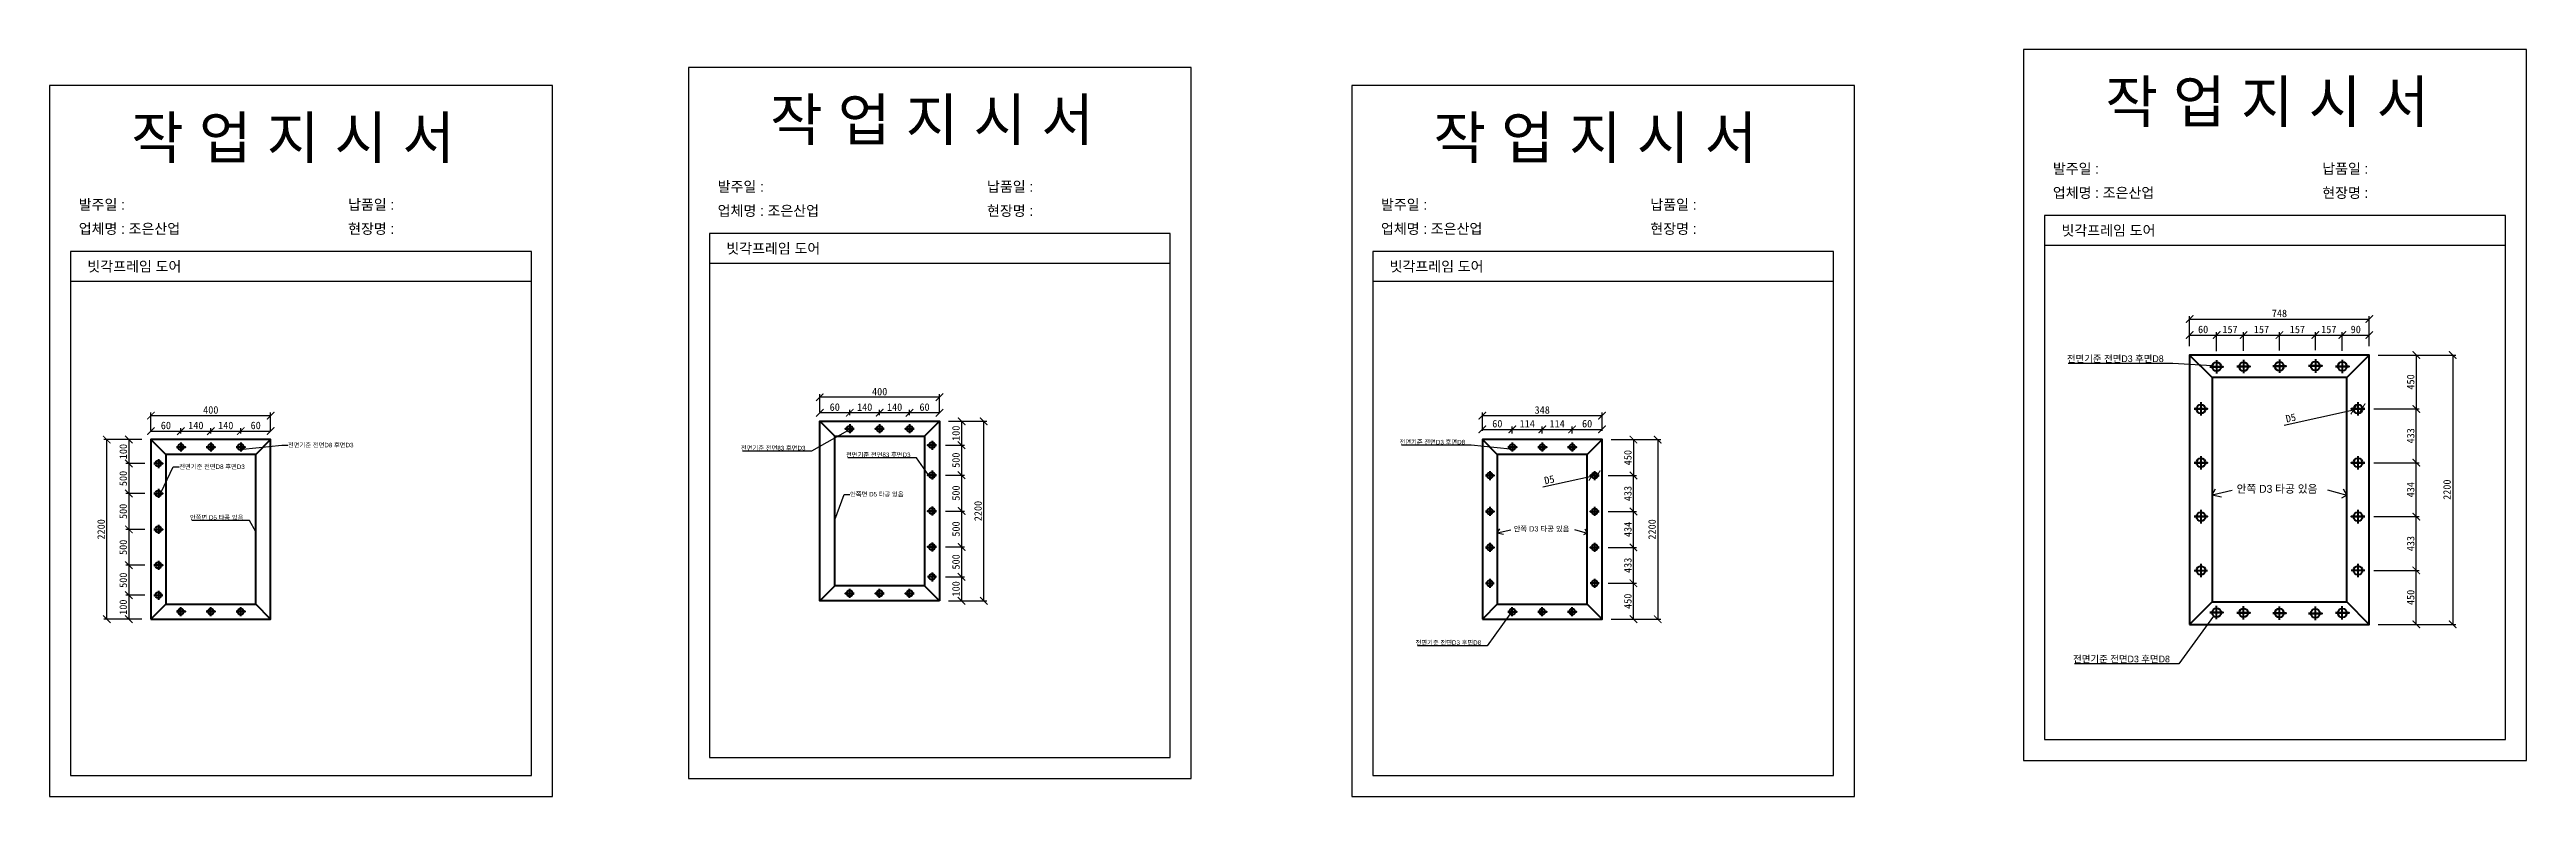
# Model space of a CAD drawing. Header units: millimetres. Extents: x -44117 to 256353, y -2095463 to 65325.
# Drawn here: x -9865 to -1589, y 5497 to 7994 of the extents above; entities that cross this region are included whole.
import ezdxf
from ezdxf import colors
from ezdxf.entities.mleader import LeaderData, LeaderLine
from ezdxf.math import Vec2, Vec3

# ---------------------------------------------------------------- set-up
doc = ezdxf.new("R2010")
doc.units = ezdxf.units.MM
doc.header["$LTSCALE"] = 10
doc.layers.add('Layer1', color=7, linetype='Continuous', lineweight=70)
doc.dimstyles.new('ISO-25', dxfattribs={"dimtxt": 2.5, "dimasz": 2.5, "dimexe": 1, "dimexo": 1, "dimtad": 1, "dimtxsty": 'Standard', "dimblk": 'ARCHTICK', "dimcen": 2.5, "dimadec": 0, "dimazin": 0, "dimtfac": 1, "dimtmove": 0, "dimatfit": 3, "dimfxl": 0, "dimarcsym": 0})

msp = doc.modelspace()

# ---------------------------------------------------------------- texts
at = {"attachment_point": 1}
for s, width, heights, insert, char_height in [('{\\fGulim|b0|i0|c129|p50;작 업 지 시 서}', 3307.3198183, [-155.84554], (-2996.02919, 7889.38492), 140), ('{\\fGulim|b0|i0|c129|p50;작 업 지 시 서}', 3307.3198183, [-155.84554], (-9591.99052, 7769.21999), 140), ('{\\fGulim|b0|i0|c129|p50;작 업 지 시 서}', 3307.3198183, [-155.84554], (-7457.24527, 7829.32151), 140), ('{\\fGulim|b0|i0|c129|p50;작 업 지 시 서}', 3307.3198183, [-155.84554], (-5241.01955, 7769.18185), 140), ('{\\fGulim|b0|i0|c129|p50;발주일 :}', 3307.3198183, [-38.18216], (-3171.23855, 7612.6645), 34.3), ('{\\fGulim|b0|i0|c129|p50;납품일 :}', 3307.3198183, [-37.67976], (-2271.26057, 7612.6645), 34.3), ('{\\fGulim|b0|i0|c129|p50;발주일 :}', 3307.3198183, [-38.18216], (-7632.45463, 7552.60109), 34.3), ('{\\fGulim|b0|i0|c129|p50;납품일 :}', 3307.3198183, [-37.67976], (-6732.47664, 7552.60109), 34.3), ('{\\fGulim|b0|i0|c129|p50;업체명 : 조은산업}', 3307.3198183, [-38.2735], (-3171.23855, 7532.00832), 34.3), ('{\\fGulim|b0|i0|c129|p50;현장명 : }', 3307.3198183, [-38.2735], (-2271.26057, 7532.00832), 34.3), ('{\\fGulim|b0|i0|c129|p50;발주일 :}', 3307.3198183, [-38.18216], (-9767.19987, 7492.49957), 34.3), ('{\\fGulim|b0|i0|c129|p50;납품일 :}', 3307.3198183, [-37.67976], (-8867.22189, 7492.49957), 34.3), ('{\\fGulim|b0|i0|c129|p50;업체명 : 조은산업}', 3307.3198183, [-38.2735], (-7632.45463, 7471.94491), 34.3), ('{\\fGulim|b0|i0|c129|p50;현장명 : }', 3307.3198183, [-38.2735], (-6732.47664, 7471.94491), 34.3), ('{\\fGulim|b0|i0|c129|p50;발주일 :}', 3307.3198183, [-38.18216], (-5416.2289, 7492.46143), 34.3), ('{\\fGulim|b0|i0|c129|p50;납품일 :}', 3307.3198183, [-37.67976], (-4516.25092, 7492.46143), 34.3), ('{\\fGulim|b0|i0|c129|p50;업체명 : 조은산업}', 3307.3198183, [-38.2735], (-9767.19987, 7411.84339), 34.3), ('{\\fGulim|b0|i0|c129|p50;현장명 : }', 3307.3198183, [-38.2735], (-8867.22189, 7411.84339), 34.3), ('{\\fGulim|b0|i0|c129|p50;업체명 : 조은산업}', 3307.3198183, [-38.2735], (-5416.2289, 7411.84339), 34.3), ('{\\fGulim|b0|i0|c129|p50;현장명 : }', 3307.3198183, [-38.2735], (-4516.25092, 7411.84339), 34.3), ('{\\fGulim|b0|i0|c129|p50;빗각프레임 도어}', 3307.3198183, [-38.36485], (-3142.27596, 7406.13974), 34.3), ('{\\fGulim|b0|i0|c129|p50;빗각프레임 도어}', 3307.3198183, [-38.36485], (-9738.23728, 7285.97482), 34.3), ('{\\fGulim|b0|i0|c129|p50;빗각프레임 도어}', 3307.3198183, [-38.36485], (-7603.49204, 7346.07633), 34.3), ('{\\fGulim|b0|i0|c129|p50;빗각프레임 도어}', 3307.3198183, [-38.36485], (-5387.26632, 7285.93668), 34.3), ('{\\fGulim|b0|i0|c129|p50;안쪽 D3 타공 있음}', 609.9531376, [-29.67543], (-2557.27984, 6538.49552), 26.25), ('{\\fGulim|b0|i0|c129|p50;안쪽 D3 타공 있음}', 609.9531376, [-19.78362], (-4972.79665, 6400.43588), 17.5)]:
    msp.add_mtext_dynamic_manual_height_columns(s, width=width, gutter_width=12.5, heights=heights, dxfattribs=dict(at, insert=insert, char_height=char_height))

# ---------------------------------------------------------------- blocks, each defined once
blk = doc.blocks.new('_ArchTick')
at = {"color": 0, "linetype": 'ByBlock', "const_width": 0.15}
blk.add_lwpolyline([(-0.5, -0.5), (0.5, 0.5)], dxfattribs=at)
blk = doc.blocks.new('*D113')
at = {"color": 0, "lineweight": -2}
for p, q in [((-9526, 6720), (-9526, 6780.2)), ((-9526, 6770.2), (-9126, 6770.2)), ((-9126, 6720), (-9126, 6780.2))]:
    blk.add_line(p, q, dxfattribs=at)
at = {"layer": 'Defpoints', "color": 0}
for p in [(-9126, 6770.2), (-9526, 6690), (-9126, 6690)]:
    blk.add_point(p, dxfattribs=at)
at = {"color": 0, "lineweight": -2, "xscale": 25, "yscale": 25, "zscale": 25, "rotation": 180}
blk.add_blockref('_ArchTick', (-9526, 6770.2), dxfattribs=at)
at = {"color": 0, "lineweight": -2, "xscale": 25, "yscale": 25, "zscale": 25}
blk.add_blockref('_ArchTick', (-9126, 6770.2), dxfattribs=at)
at = {"color": 0, "insert": (-9326, 6789), "char_height": 25, "attachment_point": 5}
blk.add_mtext('400', dxfattribs=at)
blk = doc.blocks.new('*D122')
at = {"color": 0, "lineweight": -2}
for p, q in [((-9556, 6690), (-9609.7, 6690)), ((-9599.7, 6690), (-9599.7, 6610)), ((-9546, 6610), (-9609.7, 6610))]:
    blk.add_line(p, q, dxfattribs=at)
at = {"layer": 'Defpoints', "color": 0}
for p in [(-9526, 6690), (-9599.7, 6610), (-9516, 6610)]:
    blk.add_point(p, dxfattribs=at)
at = {"color": 0, "lineweight": -2, "xscale": 25, "yscale": 25, "zscale": 25}
for p, rotation in [((-9599.7, 6690), 90), ((-9599.7, 6610), 270)]:
    blk.add_blockref('_ArchTick', p, dxfattribs=dict(at, rotation=rotation))
at = {"color": 0, "insert": (-9618.5, 6650), "char_height": 25, "attachment_point": 5, "rotation": 90}
blk.add_mtext('100', dxfattribs=at)
blk = doc.blocks.new('*D123')
at = {"color": 0, "lineweight": -2}
for p, q in [((-9546, 6610), (-9609.7, 6610)), ((-9599.7, 6610), (-9599.7, 6510)), ((-9546, 6510), (-9609.7, 6510))]:
    blk.add_line(p, q, dxfattribs=at)
at = {"layer": 'Defpoints', "color": 0}
for p in [(-9516, 6610), (-9599.7, 6510), (-9516, 6510)]:
    blk.add_point(p, dxfattribs=at)
at = {"color": 0, "lineweight": -2, "xscale": 25, "yscale": 25, "zscale": 25}
for p, rotation in [((-9599.7, 6610), 90), ((-9599.7, 6510), 270)]:
    blk.add_blockref('_ArchTick', p, dxfattribs=dict(at, rotation=rotation))
at = {"color": 0, "insert": (-9618.5, 6560), "char_height": 25, "attachment_point": 5, "rotation": 90}
blk.add_mtext('500', dxfattribs=at)
blk = doc.blocks.new('*D124')
at = {"color": 0, "lineweight": -2}
for p, q in [((-9546, 6510), (-9609.7, 6510)), ((-9599.7, 6510), (-9599.7, 6390)), ((-9546, 6390), (-9609.7, 6390))]:
    blk.add_line(p, q, dxfattribs=at)
at = {"layer": 'Defpoints', "color": 0}
for p in [(-9516, 6510), (-9599.7, 6390), (-9516, 6390)]:
    blk.add_point(p, dxfattribs=at)
at = {"color": 0, "lineweight": -2, "xscale": 25, "yscale": 25, "zscale": 25}
for p, rotation in [((-9599.7, 6510), 90), ((-9599.7, 6390), 270)]:
    blk.add_blockref('_ArchTick', p, dxfattribs=dict(at, rotation=rotation))
at = {"color": 0, "insert": (-9618.5, 6450), "char_height": 25, "attachment_point": 5, "rotation": 90}
blk.add_mtext('500', dxfattribs=at)
blk = doc.blocks.new('*D125')
at = {"color": 0, "lineweight": -2}
for p, q in [((-9546, 6390), (-9609.7, 6390)), ((-9599.7, 6390), (-9599.7, 6270)), ((-9546, 6270), (-9609.7, 6270))]:
    blk.add_line(p, q, dxfattribs=at)
at = {"layer": 'Defpoints', "color": 0}
for p in [(-9516, 6390), (-9599.7, 6270), (-9516, 6270)]:
    blk.add_point(p, dxfattribs=at)
at = {"color": 0, "lineweight": -2, "xscale": 25, "yscale": 25, "zscale": 25}
for p, rotation in [((-9599.7, 6390), 90), ((-9599.7, 6270), 270)]:
    blk.add_blockref('_ArchTick', p, dxfattribs=dict(at, rotation=rotation))
at = {"color": 0, "insert": (-9618.5, 6330), "char_height": 25, "attachment_point": 5, "rotation": 90}
blk.add_mtext('500', dxfattribs=at)
blk = doc.blocks.new('*D126')
at = {"color": 0, "lineweight": -2}
for p, q in [((-9546, 6270), (-9609.7, 6270)), ((-9599.7, 6270), (-9599.7, 6170)), ((-9546, 6170), (-9609.7, 6170))]:
    blk.add_line(p, q, dxfattribs=at)
at = {"layer": 'Defpoints', "color": 0}
for p in [(-9516, 6270), (-9599.7, 6170), (-9516, 6170)]:
    blk.add_point(p, dxfattribs=at)
at = {"color": 0, "lineweight": -2, "xscale": 25, "yscale": 25, "zscale": 25}
for p, rotation in [((-9599.7, 6270), 90), ((-9599.7, 6170), 270)]:
    blk.add_blockref('_ArchTick', p, dxfattribs=dict(at, rotation=rotation))
at = {"color": 0, "insert": (-9618.5, 6220), "char_height": 25, "attachment_point": 5, "rotation": 90}
blk.add_mtext('500', dxfattribs=at)
blk = doc.blocks.new('*D127')
at = {"color": 0, "lineweight": -2}
for p, q in [((-9546, 6170), (-9609.7, 6170)), ((-9599.7, 6170), (-9599.7, 6090)), ((-9556, 6090), (-9609.7, 6090))]:
    blk.add_line(p, q, dxfattribs=at)
at = {"layer": 'Defpoints', "color": 0}
for p in [(-9516, 6170), (-9599.7, 6090), (-9526, 6090)]:
    blk.add_point(p, dxfattribs=at)
at = {"color": 0, "lineweight": -2, "xscale": 25, "yscale": 25, "zscale": 25}
for p, rotation in [((-9599.7, 6170), 90), ((-9599.7, 6090), 270)]:
    blk.add_blockref('_ArchTick', p, dxfattribs=dict(at, rotation=rotation))
at = {"color": 0, "insert": (-9618.5, 6130), "char_height": 25, "attachment_point": 5, "rotation": 90}
blk.add_mtext('100', dxfattribs=at)
blk = doc.blocks.new('*D128')
at = {"color": 0, "lineweight": -2}
for p, q in [((-9526, 6720), (-9526, 6728.4)), ((-9526, 6718.4), (-9426, 6718.4)), ((-9426, 6710), (-9426, 6728.4))]:
    blk.add_line(p, q, dxfattribs=at)
at = {"layer": 'Defpoints', "color": 0}
for p in [(-9426, 6718.4), (-9526, 6690), (-9426, 6680)]:
    blk.add_point(p, dxfattribs=at)
at = {"color": 0, "lineweight": -2, "xscale": 25, "yscale": 25, "zscale": 25, "rotation": 180}
blk.add_blockref('_ArchTick', (-9526, 6718.4), dxfattribs=at)
at = {"color": 0, "lineweight": -2, "xscale": 25, "yscale": 25, "zscale": 25}
blk.add_blockref('_ArchTick', (-9426, 6718.4), dxfattribs=at)
at = {"color": 0, "insert": (-9476, 6737.2), "char_height": 25, "attachment_point": 5}
blk.add_mtext('60', dxfattribs=at)
blk = doc.blocks.new('*D129')
at = {"color": 0, "lineweight": -2}
for p, q in [((-9426, 6710), (-9426, 6728.4)), ((-9426, 6718.4), (-9326, 6718.4)), ((-9326, 6710), (-9326, 6728.4))]:
    blk.add_line(p, q, dxfattribs=at)
at = {"layer": 'Defpoints', "color": 0}
for p in [(-9326, 6718.4), (-9426, 6680), (-9326, 6680)]:
    blk.add_point(p, dxfattribs=at)
at = {"color": 0, "lineweight": -2, "xscale": 25, "yscale": 25, "zscale": 25, "rotation": 180}
blk.add_blockref('_ArchTick', (-9426, 6718.4), dxfattribs=at)
at = {"color": 0, "lineweight": -2, "xscale": 25, "yscale": 25, "zscale": 25}
blk.add_blockref('_ArchTick', (-9326, 6718.4), dxfattribs=at)
at = {"color": 0, "insert": (-9376, 6737.2), "char_height": 25, "attachment_point": 5}
blk.add_mtext('140', dxfattribs=at)
blk = doc.blocks.new('*D130')
at = {"color": 0, "lineweight": -2}
for p, q in [((-9326, 6710), (-9326, 6728.4)), ((-9326, 6718.4), (-9226, 6718.4)), ((-9226, 6710), (-9226, 6728.4))]:
    blk.add_line(p, q, dxfattribs=at)
at = {"layer": 'Defpoints', "color": 0}
for p in [(-9226, 6718.4), (-9326, 6680), (-9226, 6680)]:
    blk.add_point(p, dxfattribs=at)
at = {"color": 0, "lineweight": -2, "xscale": 25, "yscale": 25, "zscale": 25, "rotation": 180}
blk.add_blockref('_ArchTick', (-9326, 6718.4), dxfattribs=at)
at = {"color": 0, "lineweight": -2, "xscale": 25, "yscale": 25, "zscale": 25}
blk.add_blockref('_ArchTick', (-9226, 6718.4), dxfattribs=at)
at = {"color": 0, "insert": (-9276, 6737.2), "char_height": 25, "attachment_point": 5}
blk.add_mtext('140', dxfattribs=at)
blk = doc.blocks.new('*D131')
at = {"color": 0, "lineweight": -2}
for p, q in [((-9226, 6710), (-9226, 6728.4)), ((-9226, 6718.4), (-9126, 6718.4)), ((-9126, 6720), (-9126, 6728.4))]:
    blk.add_line(p, q, dxfattribs=at)
at = {"layer": 'Defpoints', "color": 0}
for p in [(-9126, 6718.4), (-9226, 6680), (-9126, 6690)]:
    blk.add_point(p, dxfattribs=at)
at = {"color": 0, "lineweight": -2, "xscale": 25, "yscale": 25, "zscale": 25, "rotation": 180}
blk.add_blockref('_ArchTick', (-9226, 6718.4), dxfattribs=at)
at = {"color": 0, "lineweight": -2, "xscale": 25, "yscale": 25, "zscale": 25}
blk.add_blockref('_ArchTick', (-9126, 6718.4), dxfattribs=at)
at = {"color": 0, "insert": (-9176, 6737.2), "char_height": 25, "attachment_point": 5}
blk.add_mtext('60', dxfattribs=at)
blk = doc.blocks.new('*D336')
at = {"color": 0, "lineweight": -2}
for p, q in [((-9556, 6690), (-9683.6, 6690)), ((-9673.6, 6090), (-9673.6, 6690)), ((-9556, 6090), (-9683.6, 6090))]:
    blk.add_line(p, q, dxfattribs=at)
at = {"layer": 'Defpoints', "color": 0}
for p in [(-9673.6, 6690), (-9526, 6690), (-9526, 6090)]:
    blk.add_point(p, dxfattribs=at)
at = {"color": 0, "lineweight": -2, "xscale": 25, "yscale": 25, "zscale": 25}
for p, rotation in [((-9673.6, 6690), 90), ((-9673.6, 6090), 270)]:
    blk.add_blockref('_ArchTick', p, dxfattribs=dict(at, rotation=rotation))
at = {"color": 0, "insert": (-9692.4, 6390), "char_height": 25, "attachment_point": 5, "rotation": 90}
blk.add_mtext('2200', dxfattribs=at)
blk = doc.blocks.new('*D338')
at = {"color": 0, "lineweight": -2}
for p, q in [((-7291.2, 6781.2), (-7291.2, 6841.4)), ((-6891.2, 6831.4), (-7291.2, 6831.4)), ((-6891.2, 6781.2), (-6891.2, 6841.4))]:
    blk.add_line(p, q, dxfattribs=at)
at = {"layer": 'Defpoints', "color": 0}
for p in [(-7291.2, 6831.4), (-7291.2, 6751.2), (-6891.2, 6751.2)]:
    blk.add_point(p, dxfattribs=at)
at = {"color": 0, "lineweight": -2, "xscale": 25, "yscale": 25, "zscale": 25, "rotation": 180}
blk.add_blockref('_ArchTick', (-7291.2, 6831.4), dxfattribs=at)
at = {"color": 0, "lineweight": -2, "xscale": 25, "yscale": 25, "zscale": 25}
blk.add_blockref('_ArchTick', (-6891.2, 6831.4), dxfattribs=at)
at = {"color": 0, "insert": (-7091.2, 6850.2), "char_height": 25, "attachment_point": 5}
blk.add_mtext('400', dxfattribs=at)
blk = doc.blocks.new('*D339')
at = {"color": 0, "lineweight": -2}
for p, q in [((-6861.2, 6751.2), (-6807.4, 6751.2)), ((-6817.4, 6751.2), (-6817.4, 6671.2)), ((-6871.2, 6671.2), (-6807.4, 6671.2))]:
    blk.add_line(p, q, dxfattribs=at)
at = {"layer": 'Defpoints', "color": 0}
for p in [(-6891.2, 6751.2), (-6901.2, 6671.2), (-6817.4, 6671.2)]:
    blk.add_point(p, dxfattribs=at)
at = {"color": 0, "lineweight": -2, "xscale": 25, "yscale": 25, "zscale": 25}
for p, rotation in [((-6817.4, 6751.2), 90), ((-6817.4, 6671.2), 270)]:
    blk.add_blockref('_ArchTick', p, dxfattribs=dict(at, rotation=rotation))
at = {"color": 0, "insert": (-6836.1, 6711.2), "char_height": 25, "attachment_point": 5, "rotation": 90}
blk.add_mtext('100', dxfattribs=at)
blk = doc.blocks.new('*D340')
at = {"color": 0, "lineweight": -2}
for p, q in [((-6871.2, 6671.2), (-6807.4, 6671.2)), ((-6817.4, 6671.2), (-6817.4, 6571.2)), ((-6871.2, 6571.2), (-6807.4, 6571.2))]:
    blk.add_line(p, q, dxfattribs=at)
at = {"layer": 'Defpoints', "color": 0}
for p in [(-6901.2, 6671.2), (-6901.2, 6571.2), (-6817.4, 6571.2)]:
    blk.add_point(p, dxfattribs=at)
at = {"color": 0, "lineweight": -2, "xscale": 25, "yscale": 25, "zscale": 25}
for p, rotation in [((-6817.4, 6671.2), 90), ((-6817.4, 6571.2), 270)]:
    blk.add_blockref('_ArchTick', p, dxfattribs=dict(at, rotation=rotation))
at = {"color": 0, "insert": (-6836.1, 6621.2), "char_height": 25, "attachment_point": 5, "rotation": 90}
blk.add_mtext('500', dxfattribs=at)
blk = doc.blocks.new('*D341')
at = {"color": 0, "lineweight": -2}
for p, q in [((-6871.2, 6571.2), (-6807.4, 6571.2)), ((-6817.4, 6571.2), (-6817.4, 6451.2)), ((-6871.2, 6451.2), (-6807.4, 6451.2))]:
    blk.add_line(p, q, dxfattribs=at)
at = {"layer": 'Defpoints', "color": 0}
for p in [(-6901.2, 6571.2), (-6901.2, 6451.2), (-6817.4, 6451.2)]:
    blk.add_point(p, dxfattribs=at)
at = {"color": 0, "lineweight": -2, "xscale": 25, "yscale": 25, "zscale": 25}
for p, rotation in [((-6817.4, 6571.2), 90), ((-6817.4, 6451.2), 270)]:
    blk.add_blockref('_ArchTick', p, dxfattribs=dict(at, rotation=rotation))
at = {"color": 0, "insert": (-6836.1, 6511.2), "char_height": 25, "attachment_point": 5, "rotation": 90}
blk.add_mtext('500', dxfattribs=at)
blk = doc.blocks.new('*D342')
at = {"color": 0, "lineweight": -2}
for p, q in [((-6871.2, 6451.2), (-6807.4, 6451.2)), ((-6817.4, 6451.2), (-6817.4, 6331.2)), ((-6871.2, 6331.2), (-6807.4, 6331.2))]:
    blk.add_line(p, q, dxfattribs=at)
at = {"layer": 'Defpoints', "color": 0}
for p in [(-6901.2, 6451.2), (-6901.2, 6331.2), (-6817.4, 6331.2)]:
    blk.add_point(p, dxfattribs=at)
at = {"color": 0, "lineweight": -2, "xscale": 25, "yscale": 25, "zscale": 25}
for p, rotation in [((-6817.4, 6451.2), 90), ((-6817.4, 6331.2), 270)]:
    blk.add_blockref('_ArchTick', p, dxfattribs=dict(at, rotation=rotation))
at = {"color": 0, "insert": (-6836.1, 6391.2), "char_height": 25, "attachment_point": 5, "rotation": 90}
blk.add_mtext('500', dxfattribs=at)
blk = doc.blocks.new('*D343')
at = {"color": 0, "lineweight": -2}
for p, q in [((-6871.2, 6331.2), (-6807.4, 6331.2)), ((-6817.4, 6331.2), (-6817.4, 6231.2)), ((-6871.2, 6231.2), (-6807.4, 6231.2))]:
    blk.add_line(p, q, dxfattribs=at)
at = {"layer": 'Defpoints', "color": 0}
for p in [(-6901.2, 6331.2), (-6901.2, 6231.2), (-6817.4, 6231.2)]:
    blk.add_point(p, dxfattribs=at)
at = {"color": 0, "lineweight": -2, "xscale": 25, "yscale": 25, "zscale": 25}
for p, rotation in [((-6817.4, 6331.2), 90), ((-6817.4, 6231.2), 270)]:
    blk.add_blockref('_ArchTick', p, dxfattribs=dict(at, rotation=rotation))
at = {"color": 0, "insert": (-6836.1, 6281.2), "char_height": 25, "attachment_point": 5, "rotation": 90}
blk.add_mtext('500', dxfattribs=at)
blk = doc.blocks.new('*D344')
at = {"color": 0, "lineweight": -2}
for p, q in [((-6871.2, 6231.2), (-6807.4, 6231.2)), ((-6817.4, 6231.2), (-6817.4, 6151.2)), ((-6861.2, 6151.2), (-6807.4, 6151.2))]:
    blk.add_line(p, q, dxfattribs=at)
at = {"layer": 'Defpoints', "color": 0}
for p in [(-6901.2, 6231.2), (-6891.2, 6151.2), (-6817.4, 6151.2)]:
    blk.add_point(p, dxfattribs=at)
at = {"color": 0, "lineweight": -2, "xscale": 25, "yscale": 25, "zscale": 25}
for p, rotation in [((-6817.4, 6231.2), 90), ((-6817.4, 6151.2), 270)]:
    blk.add_blockref('_ArchTick', p, dxfattribs=dict(at, rotation=rotation))
at = {"color": 0, "insert": (-6836.1, 6191.2), "char_height": 25, "attachment_point": 5, "rotation": 90}
blk.add_mtext('100', dxfattribs=at)
blk = doc.blocks.new('*D345')
at = {"color": 0, "lineweight": -2}
for p, q in [((-6991.2, 6771.2), (-6991.2, 6789.6)), ((-6891.2, 6781.2), (-6891.2, 6789.6)), ((-6891.2, 6779.6), (-6991.2, 6779.6))]:
    blk.add_line(p, q, dxfattribs=at)
at = {"layer": 'Defpoints', "color": 0}
for p in [(-6991.2, 6779.6), (-6991.2, 6741.2), (-6891.2, 6751.2)]:
    blk.add_point(p, dxfattribs=at)
at = {"color": 0, "lineweight": -2, "xscale": 25, "yscale": 25, "zscale": 25, "rotation": 180}
blk.add_blockref('_ArchTick', (-6991.2, 6779.6), dxfattribs=at)
at = {"color": 0, "lineweight": -2, "xscale": 25, "yscale": 25, "zscale": 25}
blk.add_blockref('_ArchTick', (-6891.2, 6779.6), dxfattribs=at)
at = {"color": 0, "insert": (-6941.2, 6798.4), "char_height": 25, "attachment_point": 5}
blk.add_mtext('60', dxfattribs=at)
blk = doc.blocks.new('*D346')
at = {"color": 0, "lineweight": -2}
for p, q in [((-7091.2, 6771.2), (-7091.2, 6789.6)), ((-6991.2, 6771.2), (-6991.2, 6789.6)), ((-6991.2, 6779.6), (-7091.2, 6779.6))]:
    blk.add_line(p, q, dxfattribs=at)
at = {"layer": 'Defpoints', "color": 0}
for p in [(-7091.2, 6779.6), (-7091.2, 6741.2), (-6991.2, 6741.2)]:
    blk.add_point(p, dxfattribs=at)
at = {"color": 0, "lineweight": -2, "xscale": 25, "yscale": 25, "zscale": 25, "rotation": 180}
blk.add_blockref('_ArchTick', (-7091.2, 6779.6), dxfattribs=at)
at = {"color": 0, "lineweight": -2, "xscale": 25, "yscale": 25, "zscale": 25}
blk.add_blockref('_ArchTick', (-6991.2, 6779.6), dxfattribs=at)
at = {"color": 0, "insert": (-7041.2, 6798.4), "char_height": 25, "attachment_point": 5}
blk.add_mtext('140', dxfattribs=at)
blk = doc.blocks.new('*D347')
at = {"color": 0, "lineweight": -2}
for p, q in [((-7191.2, 6771.2), (-7191.2, 6789.6)), ((-7091.2, 6771.2), (-7091.2, 6789.6)), ((-7091.2, 6779.6), (-7191.2, 6779.6))]:
    blk.add_line(p, q, dxfattribs=at)
at = {"layer": 'Defpoints', "color": 0}
for p in [(-7191.2, 6779.6), (-7191.2, 6741.2), (-7091.2, 6741.2)]:
    blk.add_point(p, dxfattribs=at)
at = {"color": 0, "lineweight": -2, "xscale": 25, "yscale": 25, "zscale": 25, "rotation": 180}
blk.add_blockref('_ArchTick', (-7191.2, 6779.6), dxfattribs=at)
at = {"color": 0, "lineweight": -2, "xscale": 25, "yscale": 25, "zscale": 25}
blk.add_blockref('_ArchTick', (-7091.2, 6779.6), dxfattribs=at)
at = {"color": 0, "insert": (-7141.2, 6798.4), "char_height": 25, "attachment_point": 5}
blk.add_mtext('140', dxfattribs=at)
blk = doc.blocks.new('*D348')
at = {"color": 0, "lineweight": -2}
for p, q in [((-7291.2, 6781.2), (-7291.2, 6789.6)), ((-7191.2, 6771.2), (-7191.2, 6789.6)), ((-7191.2, 6779.6), (-7291.2, 6779.6))]:
    blk.add_line(p, q, dxfattribs=at)
at = {"layer": 'Defpoints', "color": 0}
for p in [(-7291.2, 6779.6), (-7291.2, 6751.2), (-7191.2, 6741.2)]:
    blk.add_point(p, dxfattribs=at)
at = {"color": 0, "lineweight": -2, "xscale": 25, "yscale": 25, "zscale": 25, "rotation": 180}
blk.add_blockref('_ArchTick', (-7291.2, 6779.6), dxfattribs=at)
at = {"color": 0, "lineweight": -2, "xscale": 25, "yscale": 25, "zscale": 25}
blk.add_blockref('_ArchTick', (-7191.2, 6779.6), dxfattribs=at)
at = {"color": 0, "insert": (-7241.2, 6798.4), "char_height": 25, "attachment_point": 5}
blk.add_mtext('60', dxfattribs=at)
blk = doc.blocks.new('*D337')
at = {"color": 0, "lineweight": -2}
for p, q in [((-6861.2, 6751.2), (-6733.5, 6751.2)), ((-6743.5, 6151.2), (-6743.5, 6751.2)), ((-6861.2, 6151.2), (-6733.5, 6151.2))]:
    blk.add_line(p, q, dxfattribs=at)
at = {"layer": 'Defpoints', "color": 0}
for p in [(-6891.2, 6751.2), (-6743.5, 6751.2), (-6891.2, 6151.2)]:
    blk.add_point(p, dxfattribs=at)
at = {"color": 0, "lineweight": -2, "xscale": 25, "yscale": 25, "zscale": 25}
for p, rotation in [((-6743.5, 6751.2), 90), ((-6743.5, 6151.2), 270)]:
    blk.add_blockref('_ArchTick', p, dxfattribs=dict(at, rotation=rotation))
at = {"color": 0, "insert": (-6762.3, 6451.2), "char_height": 25, "attachment_point": 5, "rotation": 90}
blk.add_mtext('2200', dxfattribs=at)
blk = doc.blocks.new('*D354')
at = {"color": 0, "lineweight": -2}
for p, q in [((-5077.4, 6719.8), (-5077.4, 6780.1)), ((-5077.4, 6770.1), (-4677.4, 6770.1)), ((-4677.4, 6719.8), (-4677.4, 6780.1))]:
    blk.add_line(p, q, dxfattribs=at)
at = {"layer": 'Defpoints', "color": 0}
for p in [(-4677.4, 6770.1), (-5077.4, 6689.8), (-4677.4, 6689.8)]:
    blk.add_point(p, dxfattribs=at)
at = {"color": 0, "lineweight": -2, "xscale": 25, "yscale": 25, "zscale": 25, "rotation": 180}
blk.add_blockref('_ArchTick', (-5077.4, 6770.1), dxfattribs=at)
at = {"color": 0, "lineweight": -2, "xscale": 25, "yscale": 25, "zscale": 25}
blk.add_blockref('_ArchTick', (-4677.4, 6770.1), dxfattribs=at)
at = {"color": 0, "insert": (-4877.4, 6788.8), "char_height": 25, "attachment_point": 5}
blk.add_mtext('348', dxfattribs=at)
blk = doc.blocks.new('*D355')
at = {"color": 0, "lineweight": -2}
for p, q in [((-4657.4, 6209.8), (-4562.6, 6209.8)), ((-4572.6, 6089.8), (-4572.6, 6209.8)), ((-4647.4, 6089.8), (-4562.6, 6089.8))]:
    blk.add_line(p, q, dxfattribs=at)
at = {"layer": 'Defpoints', "color": 0}
for p in [(-4687.4, 6209.8), (-4572.6, 6209.8), (-4677.4, 6089.8)]:
    blk.add_point(p, dxfattribs=at)
at = {"color": 0, "lineweight": -2, "xscale": 25, "yscale": 25, "zscale": 25}
for p, rotation in [((-4572.6, 6209.8), 90), ((-4572.6, 6089.8), 270)]:
    blk.add_blockref('_ArchTick', p, dxfattribs=dict(at, rotation=rotation))
at = {"color": 0, "insert": (-4591.3, 6149.8), "char_height": 25, "attachment_point": 5, "rotation": 90}
blk.add_mtext('450', dxfattribs=at)
blk = doc.blocks.new('*D349')
at = {"color": 0, "lineweight": -2}
for p, q in [((-4647.4, 6689.8), (-4562.6, 6689.8)), ((-4572.6, 6689.8), (-4572.6, 6569.8)), ((-4657.4, 6569.8), (-4562.6, 6569.8))]:
    blk.add_line(p, q, dxfattribs=at)
at = {"layer": 'Defpoints', "color": 0}
for p in [(-4677.4, 6689.8), (-4687.4, 6569.8), (-4572.6, 6569.8)]:
    blk.add_point(p, dxfattribs=at)
at = {"color": 0, "lineweight": -2, "xscale": 25, "yscale": 25, "zscale": 25}
for p, rotation in [((-4572.6, 6689.8), 90), ((-4572.6, 6569.8), 270)]:
    blk.add_blockref('_ArchTick', p, dxfattribs=dict(at, rotation=rotation))
at = {"color": 0, "insert": (-4591.3, 6629.8), "char_height": 25, "attachment_point": 5, "rotation": 90}
blk.add_mtext('450', dxfattribs=at)
blk = doc.blocks.new('*D350')
at = {"color": 0, "lineweight": -2}
for p, q in [((-4647.4, 6689.8), (-4481.5, 6689.8)), ((-4491.5, 6689.8), (-4491.5, 6089.8)), ((-4647.4, 6089.8), (-4481.5, 6089.8))]:
    blk.add_line(p, q, dxfattribs=at)
at = {"layer": 'Defpoints', "color": 0}
for p in [(-4677.4, 6689.8), (-4677.4, 6089.8), (-4491.5, 6089.8)]:
    blk.add_point(p, dxfattribs=at)
at = {"color": 0, "lineweight": -2, "xscale": 25, "yscale": 25, "zscale": 25}
for p, rotation in [((-4491.5, 6689.8), 90), ((-4491.5, 6089.8), 270)]:
    blk.add_blockref('_ArchTick', p, dxfattribs=dict(at, rotation=rotation))
at = {"color": 0, "insert": (-4510.3, 6389.8), "char_height": 25, "attachment_point": 5, "rotation": 90}
blk.add_mtext('2200', dxfattribs=at)
blk = doc.blocks.new('*D351')
at = {"color": 0, "lineweight": -2}
for p, q in [((-4657.4, 6329.8), (-4562.6, 6329.8)), ((-4572.6, 6209.8), (-4572.6, 6329.8)), ((-4657.4, 6209.8), (-4562.6, 6209.8))]:
    blk.add_line(p, q, dxfattribs=at)
at = {"layer": 'Defpoints', "color": 0}
for p in [(-4687.4, 6329.8), (-4572.6, 6329.8), (-4687.4, 6209.8)]:
    blk.add_point(p, dxfattribs=at)
at = {"color": 0, "lineweight": -2, "xscale": 25, "yscale": 25, "zscale": 25}
for p, rotation in [((-4572.6, 6329.8), 90), ((-4572.6, 6209.8), 270)]:
    blk.add_blockref('_ArchTick', p, dxfattribs=dict(at, rotation=rotation))
at = {"color": 0, "insert": (-4591.3, 6269.8), "char_height": 25, "attachment_point": 5, "rotation": 90}
blk.add_mtext('433', dxfattribs=at)
blk = doc.blocks.new('*D352')
at = {"color": 0, "lineweight": -2}
for p, q in [((-4657.4, 6569.8), (-4562.6, 6569.8)), ((-4572.6, 6449.8), (-4572.6, 6569.8)), ((-4657.4, 6449.8), (-4562.6, 6449.8))]:
    blk.add_line(p, q, dxfattribs=at)
at = {"layer": 'Defpoints', "color": 0}
for p in [(-4687.4, 6569.8), (-4572.6, 6569.8), (-4687.4, 6449.8)]:
    blk.add_point(p, dxfattribs=at)
at = {"color": 0, "lineweight": -2, "xscale": 25, "yscale": 25, "zscale": 25}
for p, rotation in [((-4572.6, 6569.8), 90), ((-4572.6, 6449.8), 270)]:
    blk.add_blockref('_ArchTick', p, dxfattribs=dict(at, rotation=rotation))
at = {"color": 0, "insert": (-4591.3, 6509.8), "char_height": 25, "attachment_point": 5, "rotation": 90}
blk.add_mtext('433', dxfattribs=at)
blk = doc.blocks.new('*D353')
at = {"color": 0, "lineweight": -2}
for p, q in [((-4657.4, 6449.8), (-4562.6, 6449.8)), ((-4572.6, 6329.8), (-4572.6, 6449.8)), ((-4657.4, 6329.8), (-4562.6, 6329.8))]:
    blk.add_line(p, q, dxfattribs=at)
at = {"layer": 'Defpoints', "color": 0}
for p in [(-4687.4, 6449.8), (-4572.6, 6449.8), (-4687.4, 6329.8)]:
    blk.add_point(p, dxfattribs=at)
at = {"color": 0, "lineweight": -2, "xscale": 25, "yscale": 25, "zscale": 25}
for p, rotation in [((-4572.6, 6449.8), 90), ((-4572.6, 6329.8), 270)]:
    blk.add_blockref('_ArchTick', p, dxfattribs=dict(at, rotation=rotation))
at = {"color": 0, "insert": (-4591.3, 6389.8), "char_height": 25, "attachment_point": 5, "rotation": 90}
blk.add_mtext('434', dxfattribs=at)
blk = doc.blocks.new('*D356')
at = {"color": 0, "lineweight": -2}
for p, q in [((-4875.9, 6531.6), (-4712.2, 6567.7)), ((-4692.7, 6572), (-4712.2, 6567.7)), ((-4692.7, 6572), (-4692.7, 6572))]:
    blk.add_line(p, q, dxfattribs=at)
at = {"layer": 'Defpoints', "color": 0}
for p in [(-4712.2, 6567.7), (-4692.7, 6572)]:
    blk.add_point(p, dxfattribs=at)
at = {"color": 0, "lineweight": -2, "xscale": 25, "yscale": 25, "zscale": 25}
for p, rotation in [((-4712.2, 6567.7), 12.42570025425993), ((-4692.7, 6572), 192.4257002542599)]:
    blk.add_blockref('_ArchTick', p, dxfattribs=dict(at, rotation=rotation))
at = {"color": 0, "insert": (-4853.5, 6555.8), "char_height": 25, "attachment_point": 5, "rotation": 12.4257}
blk.add_mtext('D5', dxfattribs=at)
blk = doc.blocks.new('*D357')
at = {"color": 0, "lineweight": -2}
for p, q in [((-5077.4, 6719.8), (-5077.4, 6734.2)), ((-5077.4, 6724.2), (-4977.4, 6724.2)), ((-4977.4, 6709.8), (-4977.4, 6734.2))]:
    blk.add_line(p, q, dxfattribs=at)
at = {"layer": 'Defpoints', "color": 0}
for p in [(-4977.4, 6724.2), (-5077.4, 6689.8), (-4977.4, 6679.8)]:
    blk.add_point(p, dxfattribs=at)
at = {"color": 0, "lineweight": -2, "xscale": 25, "yscale": 25, "zscale": 25, "rotation": 180}
blk.add_blockref('_ArchTick', (-5077.4, 6724.2), dxfattribs=at)
at = {"color": 0, "lineweight": -2, "xscale": 25, "yscale": 25, "zscale": 25}
blk.add_blockref('_ArchTick', (-4977.4, 6724.2), dxfattribs=at)
at = {"color": 0, "insert": (-5027.4, 6743), "char_height": 25, "attachment_point": 5}
blk.add_mtext('60', dxfattribs=at)
blk = doc.blocks.new('*D358')
at = {"color": 0, "lineweight": -2}
for p, q in [((-4977.4, 6709.8), (-4977.4, 6734.2)), ((-4977.4, 6724.2), (-4877.4, 6724.2)), ((-4877.4, 6709.8), (-4877.4, 6734.2))]:
    blk.add_line(p, q, dxfattribs=at)
at = {"layer": 'Defpoints', "color": 0}
for p in [(-4877.4, 6724.2), (-4977.4, 6679.8), (-4877.4, 6679.8)]:
    blk.add_point(p, dxfattribs=at)
at = {"color": 0, "lineweight": -2, "xscale": 25, "yscale": 25, "zscale": 25, "rotation": 180}
blk.add_blockref('_ArchTick', (-4977.4, 6724.2), dxfattribs=at)
at = {"color": 0, "lineweight": -2, "xscale": 25, "yscale": 25, "zscale": 25}
blk.add_blockref('_ArchTick', (-4877.4, 6724.2), dxfattribs=at)
at = {"color": 0, "insert": (-4927.4, 6743), "char_height": 25, "attachment_point": 5}
blk.add_mtext('114', dxfattribs=at)
blk = doc.blocks.new('*D359')
at = {"color": 0, "lineweight": -2}
for p, q in [((-4877.4, 6709.8), (-4877.4, 6734.2)), ((-4877.4, 6724.2), (-4777.4, 6724.2)), ((-4777.4, 6709.8), (-4777.4, 6734.2))]:
    blk.add_line(p, q, dxfattribs=at)
at = {"layer": 'Defpoints', "color": 0}
for p in [(-4777.4, 6724.2), (-4877.4, 6679.8), (-4777.4, 6679.8)]:
    blk.add_point(p, dxfattribs=at)
at = {"color": 0, "lineweight": -2, "xscale": 25, "yscale": 25, "zscale": 25, "rotation": 180}
blk.add_blockref('_ArchTick', (-4877.4, 6724.2), dxfattribs=at)
at = {"color": 0, "lineweight": -2, "xscale": 25, "yscale": 25, "zscale": 25}
blk.add_blockref('_ArchTick', (-4777.4, 6724.2), dxfattribs=at)
at = {"color": 0, "insert": (-4827.4, 6743), "char_height": 25, "attachment_point": 5}
blk.add_mtext('114', dxfattribs=at)
blk = doc.blocks.new('*D360')
at = {"color": 0, "lineweight": -2}
for p, q in [((-4777.4, 6709.8), (-4777.4, 6734.2)), ((-4777.4, 6724.2), (-4677.4, 6724.2)), ((-4677.4, 6719.8), (-4677.4, 6734.2))]:
    blk.add_line(p, q, dxfattribs=at)
at = {"layer": 'Defpoints', "color": 0}
for p in [(-4677.4, 6724.2), (-4777.4, 6679.8), (-4677.4, 6689.8)]:
    blk.add_point(p, dxfattribs=at)
at = {"color": 0, "lineweight": -2, "xscale": 25, "yscale": 25, "zscale": 25, "rotation": 180}
blk.add_blockref('_ArchTick', (-4777.4, 6724.2), dxfattribs=at)
at = {"color": 0, "lineweight": -2, "xscale": 25, "yscale": 25, "zscale": 25}
blk.add_blockref('_ArchTick', (-4677.4, 6724.2), dxfattribs=at)
at = {"color": 0, "insert": (-4727.4, 6743), "char_height": 25, "attachment_point": 5}
blk.add_mtext('60', dxfattribs=at)
blk = doc.blocks.new('*D367')
at = {"color": 0, "lineweight": -2}
for p, q in [((-2714.2, 7002.6), (-2714.2, 7103)), ((-2714.2, 7093), (-2114.2, 7093)), ((-2114.2, 7002.6), (-2114.2, 7103))]:
    blk.add_line(p, q, dxfattribs=at)
at = {"layer": 'Defpoints', "color": 0}
for p in [(-2114.2, 7093), (-2714.2, 6972.6), (-2114.2, 6972.6)]:
    blk.add_point(p, dxfattribs=at)
at = {"color": 0, "lineweight": -2, "xscale": 25, "yscale": 25, "zscale": 25, "rotation": 180}
blk.add_blockref('_ArchTick', (-2714.2, 7093), dxfattribs=at)
at = {"color": 0, "lineweight": -2, "xscale": 25, "yscale": 25, "zscale": 25}
blk.add_blockref('_ArchTick', (-2114.2, 7093), dxfattribs=at)
at = {"color": 0, "insert": (-2414.2, 7111.7), "char_height": 25, "attachment_point": 5}
blk.add_mtext('748', dxfattribs=at)
blk = doc.blocks.new('*D368')
at = {"color": 0, "lineweight": -2}
for p, q in [((-2099.2, 6252.6), (-1946.9, 6252.6)), ((-1956.9, 6072.6), (-1956.9, 6252.6)), ((-2084.2, 6072.6), (-1946.9, 6072.6))]:
    blk.add_line(p, q, dxfattribs=at)
at = {"layer": 'Defpoints', "color": 0}
for p in [(-2129.2, 6252.6), (-1956.9, 6252.6), (-2114.2, 6072.6)]:
    blk.add_point(p, dxfattribs=at)
at = {"color": 0, "lineweight": -2, "xscale": 25, "yscale": 25, "zscale": 25}
for p, rotation in [((-1956.9, 6252.6), 90), ((-1956.9, 6072.6), 270)]:
    blk.add_blockref('_ArchTick', p, dxfattribs=dict(at, rotation=rotation))
at = {"color": 0, "insert": (-1975.7, 6162.6), "char_height": 25, "attachment_point": 5, "rotation": 90}
blk.add_mtext('450', dxfattribs=at)
blk = doc.blocks.new('*D361')
at = {"color": 0, "lineweight": -2}
for p, q in [((-2084.2, 6972.6), (-1946.9, 6972.6)), ((-1956.9, 6972.6), (-1956.9, 6792.6)), ((-2099.2, 6792.6), (-1946.9, 6792.6))]:
    blk.add_line(p, q, dxfattribs=at)
at = {"layer": 'Defpoints', "color": 0}
for p in [(-2114.2, 6972.6), (-2129.2, 6792.6), (-1956.9, 6792.6)]:
    blk.add_point(p, dxfattribs=at)
at = {"color": 0, "lineweight": -2, "xscale": 25, "yscale": 25, "zscale": 25}
for p, rotation in [((-1956.9, 6972.6), 90), ((-1956.9, 6792.6), 270)]:
    blk.add_blockref('_ArchTick', p, dxfattribs=dict(at, rotation=rotation))
at = {"color": 0, "insert": (-1975.7, 6882.6), "char_height": 25, "attachment_point": 5, "rotation": 90}
blk.add_mtext('450', dxfattribs=at)
blk = doc.blocks.new('*D362')
at = {"color": 0, "lineweight": -2}
for p, q in [((-2084.2, 6972.6), (-1825.3, 6972.6)), ((-1835.3, 6972.6), (-1835.3, 6072.6)), ((-2084.2, 6072.6), (-1825.3, 6072.6))]:
    blk.add_line(p, q, dxfattribs=at)
at = {"layer": 'Defpoints', "color": 0}
for p in [(-2114.2, 6972.6), (-2114.2, 6072.6), (-1835.3, 6072.6)]:
    blk.add_point(p, dxfattribs=at)
at = {"color": 0, "lineweight": -2, "xscale": 25, "yscale": 25, "zscale": 25}
for p, rotation in [((-1835.3, 6972.6), 90), ((-1835.3, 6072.6), 270)]:
    blk.add_blockref('_ArchTick', p, dxfattribs=dict(at, rotation=rotation))
at = {"color": 0, "insert": (-1854.1, 6522.6), "char_height": 25, "attachment_point": 5, "rotation": 90}
blk.add_mtext('2200', dxfattribs=at)
blk = doc.blocks.new('*D363')
at = {"color": 0, "lineweight": -2}
for p, q in [((-2099.2, 6432.6), (-1946.9, 6432.6)), ((-1956.9, 6252.6), (-1956.9, 6432.6)), ((-2099.2, 6252.6), (-1946.9, 6252.6))]:
    blk.add_line(p, q, dxfattribs=at)
at = {"layer": 'Defpoints', "color": 0}
for p in [(-2129.2, 6432.6), (-1956.9, 6432.6), (-2129.2, 6252.6)]:
    blk.add_point(p, dxfattribs=at)
at = {"color": 0, "lineweight": -2, "xscale": 25, "yscale": 25, "zscale": 25}
for p, rotation in [((-1956.9, 6432.6), 90), ((-1956.9, 6252.6), 270)]:
    blk.add_blockref('_ArchTick', p, dxfattribs=dict(at, rotation=rotation))
at = {"color": 0, "insert": (-1975.7, 6342.6), "char_height": 25, "attachment_point": 5, "rotation": 90}
blk.add_mtext('433', dxfattribs=at)
blk = doc.blocks.new('*D364')
at = {"color": 0, "lineweight": -2}
for p, q in [((-2099.2, 6792.6), (-1946.9, 6792.6)), ((-1956.9, 6612.6), (-1956.9, 6792.6)), ((-2099.2, 6612.6), (-1946.9, 6612.6))]:
    blk.add_line(p, q, dxfattribs=at)
at = {"layer": 'Defpoints', "color": 0}
for p in [(-2129.2, 6792.6), (-1956.9, 6792.6), (-2129.2, 6612.6)]:
    blk.add_point(p, dxfattribs=at)
at = {"color": 0, "lineweight": -2, "xscale": 25, "yscale": 25, "zscale": 25}
for p, rotation in [((-1956.9, 6792.6), 90), ((-1956.9, 6612.6), 270)]:
    blk.add_blockref('_ArchTick', p, dxfattribs=dict(at, rotation=rotation))
at = {"color": 0, "insert": (-1975.7, 6702.6), "char_height": 25, "attachment_point": 5, "rotation": 90}
blk.add_mtext('433', dxfattribs=at)
blk = doc.blocks.new('*D365')
at = {"color": 0, "lineweight": -2}
for p, q in [((-2099.2, 6612.6), (-1946.9, 6612.6)), ((-1956.9, 6432.6), (-1956.9, 6612.6)), ((-2099.2, 6432.6), (-1946.9, 6432.6))]:
    blk.add_line(p, q, dxfattribs=at)
at = {"layer": 'Defpoints', "color": 0}
for p in [(-2129.2, 6612.6), (-1956.9, 6612.6), (-2129.2, 6432.6)]:
    blk.add_point(p, dxfattribs=at)
at = {"color": 0, "lineweight": -2, "xscale": 25, "yscale": 25, "zscale": 25}
for p, rotation in [((-1956.9, 6612.6), 90), ((-1956.9, 6432.6), 270)]:
    blk.add_blockref('_ArchTick', p, dxfattribs=dict(at, rotation=rotation))
at = {"color": 0, "insert": (-1975.7, 6522.6), "char_height": 25, "attachment_point": 5, "rotation": 90}
blk.add_mtext('434', dxfattribs=at)
blk = doc.blocks.new('*D366')
at = {"color": 0, "lineweight": -2}
for p, q in [((-2398.7, 6738.2), (-2166.4, 6789.4)), ((-2137.1, 6795.8), (-2166.4, 6789.4)), ((-2137.1, 6795.8), (-2137.1, 6795.8))]:
    blk.add_line(p, q, dxfattribs=at)
at = {"layer": 'Defpoints', "color": 0}
for p in [(-2166.4, 6789.4), (-2137.1, 6795.8)]:
    blk.add_point(p, dxfattribs=at)
at = {"color": 0, "lineweight": -2, "xscale": 25, "yscale": 25, "zscale": 25}
for p, rotation in [((-2166.4, 6789.4), 12.42570025425993), ((-2137.1, 6795.8), 192.4257002542599)]:
    blk.add_blockref('_ArchTick', p, dxfattribs=dict(at, rotation=rotation))
at = {"color": 0, "insert": (-2376.2, 6762.3), "char_height": 25, "attachment_point": 5, "rotation": 12.4257}
blk.add_mtext('D5', dxfattribs=at)
blk = doc.blocks.new('*D369')
at = {"color": 0, "lineweight": -2}
for p, q in [((-2714.2, 7002.6), (-2714.2, 7049.4)), ((-2714.2, 7039.4), (-2624.2, 7039.4)), ((-2624.2, 6985.8), (-2624.2, 7049.4))]:
    blk.add_line(p, q, dxfattribs=at)
at = {"layer": 'Defpoints', "color": 0}
for p in [(-2624.2, 7039.4), (-2714.2, 6972.6), (-2624.2, 6955.8)]:
    blk.add_point(p, dxfattribs=at)
at = {"color": 0, "lineweight": -2, "xscale": 25, "yscale": 25, "zscale": 25, "rotation": 180}
blk.add_blockref('_ArchTick', (-2714.2, 7039.4), dxfattribs=at)
at = {"color": 0, "lineweight": -2, "xscale": 25, "yscale": 25, "zscale": 25}
blk.add_blockref('_ArchTick', (-2624.2, 7039.4), dxfattribs=at)
at = {"color": 0, "insert": (-2669.2, 7058.1), "char_height": 25, "attachment_point": 5}
blk.add_mtext('60', dxfattribs=at)
blk = doc.blocks.new('*D370')
at = {"color": 0, "lineweight": -2}
for p, q in [((-2624.2, 6985.8), (-2624.2, 7049.4)), ((-2624.2, 7039.4), (-2534.2, 7039.4)), ((-2534.2, 6986.6), (-2534.2, 7049.4))]:
    blk.add_line(p, q, dxfattribs=at)
at = {"layer": 'Defpoints', "color": 0}
for p in [(-2534.2, 7039.4), (-2624.2, 6955.8), (-2534.2, 6956.6)]:
    blk.add_point(p, dxfattribs=at)
at = {"color": 0, "lineweight": -2, "xscale": 25, "yscale": 25, "zscale": 25, "rotation": 180}
blk.add_blockref('_ArchTick', (-2624.2, 7039.4), dxfattribs=at)
at = {"color": 0, "lineweight": -2, "xscale": 25, "yscale": 25, "zscale": 25}
blk.add_blockref('_ArchTick', (-2534.2, 7039.4), dxfattribs=at)
at = {"color": 0, "insert": (-2579.2, 7058.1), "char_height": 25, "attachment_point": 5}
blk.add_mtext('157', dxfattribs=at)
blk = doc.blocks.new('*D371')
at = {"color": 0, "lineweight": -2}
for p, q in [((-2534.2, 6986.6), (-2534.2, 7049.4)), ((-2534.2, 7039.4), (-2414.2, 7039.4)), ((-2414.2, 6987.6), (-2414.2, 7049.4))]:
    blk.add_line(p, q, dxfattribs=at)
at = {"layer": 'Defpoints', "color": 0}
for p in [(-2414.2, 7039.4), (-2534.2, 6956.6), (-2414.2, 6957.6)]:
    blk.add_point(p, dxfattribs=at)
at = {"color": 0, "lineweight": -2, "xscale": 25, "yscale": 25, "zscale": 25, "rotation": 180}
blk.add_blockref('_ArchTick', (-2534.2, 7039.4), dxfattribs=at)
at = {"color": 0, "lineweight": -2, "xscale": 25, "yscale": 25, "zscale": 25}
blk.add_blockref('_ArchTick', (-2414.2, 7039.4), dxfattribs=at)
at = {"color": 0, "insert": (-2474.2, 7058.1), "char_height": 25, "attachment_point": 5}
blk.add_mtext('157', dxfattribs=at)
blk = doc.blocks.new('*D372')
at = {"color": 0, "lineweight": -2}
for p, q in [((-2414.2, 6987.6), (-2414.2, 7049.4)), ((-2414.2, 7039.4), (-2294.2, 7039.4)), ((-2294.2, 6988.5), (-2294.2, 7049.4))]:
    blk.add_line(p, q, dxfattribs=at)
at = {"layer": 'Defpoints', "color": 0}
for p in [(-2294.2, 7039.4), (-2414.2, 6957.6), (-2294.2, 6958.5)]:
    blk.add_point(p, dxfattribs=at)
at = {"color": 0, "lineweight": -2, "xscale": 25, "yscale": 25, "zscale": 25, "rotation": 180}
blk.add_blockref('_ArchTick', (-2414.2, 7039.4), dxfattribs=at)
at = {"color": 0, "lineweight": -2, "xscale": 25, "yscale": 25, "zscale": 25}
blk.add_blockref('_ArchTick', (-2294.2, 7039.4), dxfattribs=at)
at = {"color": 0, "insert": (-2354.2, 7058.1), "char_height": 25, "attachment_point": 5}
blk.add_mtext('157', dxfattribs=at)
blk = doc.blocks.new('*D373')
at = {"color": 0, "lineweight": -2}
for p, q in [((-2294.2, 6988.5), (-2294.2, 7049.4)), ((-2294.2, 7039.4), (-2204.2, 7039.4)), ((-2204.2, 6986.9), (-2204.2, 7049.4))]:
    blk.add_line(p, q, dxfattribs=at)
at = {"layer": 'Defpoints', "color": 0}
for p in [(-2204.2, 7039.4), (-2294.2, 6958.5), (-2204.2, 6956.9)]:
    blk.add_point(p, dxfattribs=at)
at = {"color": 0, "lineweight": -2, "xscale": 25, "yscale": 25, "zscale": 25, "rotation": 180}
blk.add_blockref('_ArchTick', (-2294.2, 7039.4), dxfattribs=at)
at = {"color": 0, "lineweight": -2, "xscale": 25, "yscale": 25, "zscale": 25}
blk.add_blockref('_ArchTick', (-2204.2, 7039.4), dxfattribs=at)
at = {"color": 0, "insert": (-2249.2, 7058.1), "char_height": 25, "attachment_point": 5}
blk.add_mtext('157', dxfattribs=at)
blk = doc.blocks.new('*D374')
at = {"color": 0, "lineweight": -2}
for p, q in [((-2204.2, 6986.9), (-2204.2, 7049.4)), ((-2204.2, 7039.4), (-2114.2, 7039.4)), ((-2114.2, 7002.6), (-2114.2, 7049.4))]:
    blk.add_line(p, q, dxfattribs=at)
at = {"layer": 'Defpoints', "color": 0}
for p in [(-2114.2, 7039.4), (-2204.2, 6956.9), (-2114.2, 6972.6)]:
    blk.add_point(p, dxfattribs=at)
at = {"color": 0, "lineweight": -2, "xscale": 25, "yscale": 25, "zscale": 25, "rotation": 180}
blk.add_blockref('_ArchTick', (-2204.2, 7039.4), dxfattribs=at)
at = {"color": 0, "lineweight": -2, "xscale": 25, "yscale": 25, "zscale": 25}
blk.add_blockref('_ArchTick', (-2114.2, 7039.4), dxfattribs=at)
at = {"color": 0, "insert": (-2159.2, 7058.1), "char_height": 25, "attachment_point": 5}
blk.add_mtext('90', dxfattribs=at)

# ---------------------------------------------------------------- dimensions: what is measured, and where the dimension line sits
for base, p1, p2, text, override, picture, middle in [((-2114.21662, 7092.97856), (-2714.21662, 6972.58887), (-2114.21662, 6972.58887), '748', {"dimscale": 10, "dimexo": 3}, '*D367', (-2414.21662, 7111.72856)), ((-4677.42117, 6770.09124), (-5077.42117, 6689.83144), (-4677.42117, 6689.83144), '348', {"dimscale": 10, "dimexo": 3}, '*D354', (-4877.42117, 6788.84124)), ((-9425.96842, 6718.40963), (-9525.96842, 6689.97187), (-9425.96842, 6679.97187), '60', {"dimscale": 10, "dimexo": 3}, '*D128', (-9475.96842, 6737.15963)), ((-9325.96842, 6718.40963), (-9425.96842, 6679.97187), (-9325.96842, 6679.97187), '140', {"dimscale": 10, "dimexo": 3, "dimtmove": 1}, '*D129', (-9375.96842, 6737.15963)), ((-9225.96842, 6718.40963), (-9325.96842, 6679.97187), (-9225.96842, 6679.97187), '140', {"dimscale": 10, "dimexo": 3, "dimtmove": 1}, '*D130', (-9275.96842, 6737.15963)), ((-9125.96842, 6718.40963), (-9225.96842, 6679.97187), (-9125.96842, 6689.97187), '60', {"dimscale": 10, "dimexo": 3, "dimtmove": 1}, '*D131', (-9175.96842, 6737.15963)), ((-4977.42117, 6724.22362), (-5077.42117, 6689.83144), (-4977.42117, 6679.83144), '60', {"dimscale": 10, "dimexo": 3}, '*D357', (-5027.42117, 6742.97362)), ((-4877.42117, 6724.22362), (-4977.42117, 6679.83144), (-4877.42117, 6679.83144), '114', {"dimscale": 10, "dimexo": 3, "dimtmove": 1}, '*D358', (-4927.42117, 6742.97362)), ((-4777.42117, 6724.22362), (-4877.42117, 6679.83144), (-4777.42117, 6679.83144), '114', {"dimscale": 10, "dimexo": 3, "dimtmove": 1}, '*D359', (-4827.42117, 6742.97362)), ((-4677.42117, 6724.22362), (-4777.42117, 6679.83144), (-4677.42117, 6689.83144), '60', {"dimscale": 10, "dimexo": 3, "dimtmove": 1}, '*D360', (-4727.42117, 6742.97362))]:
    dim = msp.add_linear_dim(base=base, p1=p1, p2=p2, text=text, dimstyle='ISO-25', override=override)
    dim.commit()
    dim.dimension.update_dxf_attribs({"geometry": picture, "text_midpoint": middle})
for base, p1, p2, text, override, picture, middle in [((-2624.22991, 7039.39479), (-2714.21662, 6972.58887), (-2624.22991, 6955.8145), '60', {"dimscale": 10, "dimexo": 3}, '*D369', (-2669.22326, 7039.39479)), ((-2534.23325, 7039.39479), (-2624.22991, 6955.8145), (-2534.23325, 6956.58994), '157', {"dimscale": 10, "dimexo": 3, "dimtmove": 1}, '*D370', (-2579.23158, 7039.39479)), ((-2414.21662, 7039.39479), (-2534.23325, 6956.58994), (-2414.21662, 6957.58887), '157', {"dimscale": 10, "dimexo": 3, "dimtmove": 1}, '*D371', (-2474.22493, 7039.39479)), ((-2294.20327, 7039.39479), (-2414.21662, 6957.58887), (-2294.20327, 6958.48353), '157', {"dimscale": 10, "dimexo": 3, "dimtmove": 1}, '*D372', (-2354.20994, 7039.39479)), ((-2204.21778, 7039.39479), (-2294.20327, 6958.48353), (-2204.21778, 6956.86786), '157', {"dimscale": 10, "dimexo": 3, "dimtmove": 1}, '*D373', (-2249.21052, 7039.39479))]:
    dim = msp.add_linear_dim(base=base, p1=p1, p2=p2, text=text, dimstyle='ISO-25', override=override)
    dim.commit()
    dim.dimension.update_dxf_attribs({"geometry": picture, "text_midpoint": middle, "dimtype": 160})
for base, p1, p2, override, picture, middle in [((-2114.21662, 7039.39479), (-2204.21778, 6956.86786), (-2114.21662, 6972.58887), {"dimscale": 10, "dimexo": 3, "dimtmove": 1}, '*D374', (-2159.2172, 7058.14479)), ((-9125.96842, 6770.23167), (-9525.96842, 6689.97187), (-9125.96842, 6689.97187), {"dimscale": 10, "dimexo": 3}, '*D113', (-9325.96842, 6788.98167))]:
    dim = msp.add_linear_dim(base=base, p1=p1, p2=p2, dimstyle='ISO-25', override=override)
    dim.commit()
    dim.dimension.update_dxf_attribs({"geometry": picture, "text_midpoint": middle})
for base, p1, p2, angle, text, override, picture, middle in [((-1956.94864, 6792.58887), (-2114.21662, 6972.58887), (-2129.21662, 6792.58887), 90, '450', {"dimscale": 10, "dimexo": 3}, '*D361', (-1975.69864, 6882.58887)), ((-1835.33663, 6072.58887), (-2114.21662, 6972.58887), (-2114.21662, 6072.58887), 90, '2200', {"dimscale": 10, "dimexo": 3}, '*D362', (-1854.08663, 6522.58887)), ((-7291.15868, 6779.62641), (-7191.15868, 6741.18865), (-7291.15868, 6751.18865), 180, '60', {"dimscale": 10, "dimexo": 3, "dimtmove": 1}, '*D348', (-7241.15868, 6798.37641)), ((-7191.15868, 6779.62641), (-7091.15868, 6741.18865), (-7191.15868, 6741.18865), 180, '140', {"dimscale": 10, "dimexo": 3, "dimtmove": 1}, '*D347', (-7141.15868, 6798.37641)), ((-7091.15868, 6779.62641), (-6991.15868, 6741.18865), (-7091.15868, 6741.18865), 180, '140', {"dimscale": 10, "dimexo": 3, "dimtmove": 1}, '*D346', (-7041.15868, 6798.37641)), ((-6991.15868, 6779.62641), (-6891.15868, 6751.18865), (-6991.15868, 6741.18865), 180, '60', {"dimscale": 10, "dimexo": 3}, '*D345', (-6941.15868, 6798.37641)), ((-1956.94864, 6792.58887), (-2129.21662, 6612.58887), (-2129.21662, 6792.58887), 90, '433', {"dimscale": 10, "dimexo": 3, "dimtmove": 1}, '*D364', (-1975.69864, 6702.58887)), ((-9673.62306, 6689.97187), (-9525.96842, 6089.97187), (-9525.96842, 6689.97187), 90, '2200', {"dimscale": 10, "dimexo": 3}, '*D336', (-9692.37306, 6389.97187)), ((-9599.72958, 6609.97187), (-9525.96842, 6689.97187), (-9515.96842, 6609.97187), 90, '100', {"dimscale": 10, "dimexo": 3}, '*D122', (-9618.47958, 6649.97187)), ((-6817.39752, 6671.18865), (-6891.15868, 6751.18865), (-6901.15868, 6671.18865), 90, '100', {"dimscale": 10, "dimexo": 3}, '*D339', (-6836.14752, 6711.18865)), ((-6743.50404, 6751.18865), (-6891.15868, 6151.18865), (-6891.15868, 6751.18865), 90, '2200', {"dimscale": 10, "dimexo": 3}, '*D337', (-6762.25404, 6451.18865)), ((-4572.57585, 6569.83144), (-4677.42117, 6689.83144), (-4687.42117, 6569.83144), 90, '450', {"dimscale": 10, "dimexo": 3}, '*D349', (-4591.32585, 6629.83144)), ((-4491.50118, 6089.83144), (-4677.42117, 6689.83144), (-4677.42117, 6089.83144), 90, '2200', {"dimscale": 10, "dimexo": 3}, '*D350', (-4510.25118, 6389.83144)), ((-9599.72958, 6509.97187), (-9515.96842, 6609.97187), (-9515.96842, 6509.97187), 90, '500', {"dimscale": 10, "dimexo": 3, "dimtmove": 1}, '*D123', (-9618.47958, 6559.97187)), ((-6817.39752, 6571.18865), (-6901.15868, 6671.18865), (-6901.15868, 6571.18865), 90, '500', {"dimscale": 10, "dimexo": 3, "dimtmove": 1}, '*D340', (-6836.14752, 6621.18865)), ((-1956.94864, 6612.58887), (-2129.21662, 6432.58887), (-2129.21662, 6612.58887), 90, '434', {"dimscale": 10, "dimexo": 3}, '*D365', (-1975.69864, 6522.58887)), ((-6817.39752, 6451.18865), (-6901.15868, 6571.18865), (-6901.15868, 6451.18865), 90, '500', {"dimscale": 10, "dimexo": 3, "dimtmove": 1}, '*D341', (-6836.14752, 6511.18865)), ((-4572.57585, 6569.83144), (-4687.42117, 6449.83144), (-4687.42117, 6569.83144), 90, '433', {"dimscale": 10, "dimexo": 3, "dimtmove": 1}, '*D352', (-4591.32585, 6509.83144)), ((-9599.72958, 6389.97187), (-9515.96842, 6509.97187), (-9515.96842, 6389.97187), 90, '500', {"dimscale": 10, "dimexo": 3, "dimtmove": 1}, '*D124', (-9618.47958, 6449.97187)), ((-6817.39752, 6331.18865), (-6901.15868, 6451.18865), (-6901.15868, 6331.18865), 90, '500', {"dimscale": 10, "dimexo": 3, "dimtmove": 1}, '*D342', (-6836.14752, 6391.18865)), ((-4572.57585, 6449.83144), (-4687.42117, 6329.83144), (-4687.42117, 6449.83144), 90, '434', {"dimscale": 10, "dimexo": 3}, '*D353', (-4591.32585, 6389.83144)), ((-9599.72958, 6269.97187), (-9515.96842, 6389.97187), (-9515.96842, 6269.97187), 90, '500', {"dimscale": 10, "dimexo": 3, "dimtmove": 1}, '*D125', (-9618.47958, 6329.97187)), ((-1956.94864, 6432.58887), (-2129.21662, 6252.58887), (-2129.21662, 6432.58887), 90, '433', {"dimscale": 10, "dimexo": 3}, '*D363', (-1975.69864, 6342.58887)), ((-6817.39752, 6231.18865), (-6901.15868, 6331.18865), (-6901.15868, 6231.18865), 90, '500', {"dimscale": 10, "dimexo": 3, "dimtmove": 1}, '*D343', (-6836.14752, 6281.18865)), ((-4572.57585, 6329.83144), (-4687.42117, 6209.83144), (-4687.42117, 6329.83144), 90, '433', {"dimscale": 10, "dimexo": 3}, '*D351', (-4591.32585, 6269.83144)), ((-9599.72958, 6169.97187), (-9515.96842, 6269.97187), (-9515.96842, 6169.97187), 90, '500', {"dimscale": 10, "dimexo": 3, "dimtmove": 1}, '*D126', (-9618.47958, 6219.97187)), ((-6817.39752, 6151.18865), (-6901.15868, 6231.18865), (-6891.15868, 6151.18865), 90, '100', {"dimscale": 10, "dimexo": 3, "dimtmove": 1}, '*D344', (-6836.14752, 6191.18865)), ((-4572.57585, 6209.83144), (-4677.42117, 6089.83144), (-4687.42117, 6209.83144), 90, '450', {"dimscale": 10, "dimexo": 3}, '*D355', (-4591.32585, 6149.83144)), ((-1956.94864, 6252.58887), (-2114.21662, 6072.58887), (-2129.21662, 6252.58887), 90, '450', {"dimscale": 10, "dimexo": 3}, '*D368', (-1975.69864, 6162.58887)), ((-9599.72958, 6089.97187), (-9515.96842, 6169.97187), (-9525.96842, 6089.97187), 90, '100', {"dimscale": 10, "dimexo": 3, "dimtmove": 1}, '*D127', (-9618.47958, 6129.97187))]:
    dim = msp.add_linear_dim(base=base, p1=p1, p2=p2, angle=angle, text=text, dimstyle='ISO-25', override=override)
    dim.commit()
    dim.dimension.update_dxf_attribs({"geometry": picture, "text_midpoint": middle})
dim = msp.add_linear_dim(base=(-7291.15868, 6831.44845), p1=(-6891.15868, 6751.18865), p2=(-7291.15868, 6751.18865), angle=180, dimstyle='ISO-25', override={"dimscale": 10, "dimexo": 3})
dim.commit()
dim.dimension.update_dxf_attribs({"geometry": '*D338', "text_midpoint": (-7091.15868, 6850.19845)})
for p1, p2, picture, middle in [((-2137.06798, 6795.81647), (-2166.36525, 6789.36127), '*D366', (-2372.21195, 6744.00613)), ((-4692.65541, 6571.98318), (-4712.18693, 6567.67971), '*D356', (-4849.41806, 6537.44295))]:
    dim = msp.add_diameter_dim_2p(p1=p1, p2=p2, text='D5', dimstyle='ISO-25', override={"dimscale": 10, "dimexo": 3})
    dim.commit()
    dim.dimension.update_dxf_attribs({"geometry": picture, "text_midpoint": middle, "dimtype": 163})

# ---------------------------------------------------------------- linework, layer by layer
for p, q in [((-6120.05188, 7378.3143), (-7660.05188, 7378.3143)), ((-1658.8358, 7438.37771), (-3198.8358, 7438.37771)), ((-8254.79712, 7318.21278), (-9794.79712, 7318.21278)), ((-3903.82615, 7318.17464), (-5443.82615, 7318.17464)), ((-1658.8358, 7338.37771), (-3198.8358, 7338.37771)), ((-8254.79712, 7218.21278), (-9794.79712, 7218.21278)), ((-6120.05188, 7278.3143), (-7660.05188, 7278.3143)), ((-3903.82615, 7218.17464), (-5443.82615, 7218.17464)), ((-2639.21662, 6504.95912), (-2627.29265, 6524.88333)), ((-2639.21662, 6504.95912), (-2572.03778, 6521.01402)), ((-2639.21662, 6504.95912), (-2608.28775, 6499.20525)), ((-2253.17829, 6522.42103), (-2189.21662, 6503.77807)), ((-2189.21662, 6503.77807), (-2207.12782, 6494.74509)), ((-2189.21662, 6503.77807), (-2199.68302, 6524.53155)), ((-5027.42117, 6378.07828), (-5019.47186, 6391.36109)), ((-5027.42117, 6378.07828), (-4982.63528, 6388.78154)), ((-5027.42117, 6378.07828), (-5006.80193, 6374.24237)), ((-4770.06229, 6389.71955), (-4727.42117, 6377.29091)), ((-4727.42117, 6377.29091), (-4739.36197, 6371.26892)), ((-4727.42117, 6377.29091), (-4734.39877, 6391.12657))]:
    msp.add_line(p, q)
for points in [[(-3268.8358, 5617.54743), (-1588.8358, 5617.54743), (-1588.8358, 7993.54743), (-3268.8358, 7993.54743)], [(-9864.79712, 5497.3825), (-8184.79712, 5497.3825), (-8184.79712, 7873.3825), (-9864.79712, 7873.3825)], [(-7730.05188, 5557.48402), (-6050.05188, 5557.48402), (-6050.05188, 7933.48402), (-7730.05188, 7933.48402)], [(-5513.82615, 5497.34437), (-3833.82615, 5497.34437), (-3833.82615, 7873.34437), (-5513.82615, 7873.34437)]]:
    msp.add_lwpolyline(points, close=True)
for points in [[(-7660.05188, 7378.3143), (-7660.05188, 5627.48402), (-6120.05188, 5627.48402), (-6120.05188, 7378.3143)], [(-3198.8358, 7438.37771), (-3198.8358, 5687.54743), (-1658.8358, 5687.54743), (-1658.8358, 7438.37771)], [(-9794.79712, 7318.21278), (-9794.79712, 5567.3825), (-8254.79712, 5567.3825), (-8254.79712, 7318.21278)], [(-5443.82615, 7318.17464), (-5443.82615, 5567.34437), (-3903.82615, 5567.34437), (-3903.82615, 7318.17464)]]:
    msp.add_lwpolyline(points)
at = {"layer": 'Layer1'}
for p, q in [((-2639.21662, 6897.58887), (-2714.21662, 6972.58887)), ((-2624.22991, 6955.8145), (-2624.22991, 6910.8145)), ((-2534.23325, 6956.58994), (-2534.23325, 6911.58994)), ((-2414.21662, 6957.58887), (-2414.21662, 6912.58887)), ((-2294.20327, 6958.48353), (-2294.20327, 6913.48353)), ((-2204.21778, 6956.86786), (-2204.21778, 6911.86786)), ((-2189.21662, 6897.58887), (-2114.21662, 6972.58887)), ((-2676.71662, 6815.08887), (-2676.71662, 6770.08887)), ((-2151.71662, 6815.08887), (-2151.71662, 6770.08887)), ((-7241.15868, 6701.18865), (-7291.15868, 6751.18865)), ((-7191.15868, 6741.18865), (-7191.15868, 6711.18865)), ((-7091.15868, 6741.18865), (-7091.15868, 6711.18865)), ((-6991.15868, 6741.18865), (-6991.15868, 6711.18865)), ((-6941.15868, 6701.18865), (-6891.15868, 6751.18865)), ((-9475.96842, 6639.97187), (-9525.96842, 6689.97187)), ((-9500.96842, 6624.97187), (-9500.96842, 6594.97187)), ((-9425.96842, 6679.97187), (-9425.96842, 6649.97187)), ((-9325.96842, 6679.97187), (-9325.96842, 6649.97187)), ((-9225.96842, 6679.97187), (-9225.96842, 6649.97187)), ((-9175.96842, 6639.97187), (-9125.96842, 6689.97187)), ((-6916.15868, 6686.18865), (-6916.15868, 6656.18865)), ((-5027.42117, 6639.83144), (-5077.42117, 6689.83144)), ((-4977.42117, 6679.83144), (-4977.42117, 6649.83144)), ((-4877.42117, 6679.83144), (-4877.42117, 6649.83144)), ((-4777.42117, 6679.83144), (-4777.42117, 6649.83144)), ((-4727.42117, 6639.83144), (-4677.42117, 6689.83144)), ((-2676.71662, 6635.08887), (-2676.71662, 6590.08887)), ((-2151.71662, 6635.08887), (-2151.71662, 6590.08887)), ((-6916.15868, 6586.18865), (-6916.15868, 6556.18865)), ((-5052.42117, 6584.83144), (-5052.42117, 6554.83144)), ((-4702.42117, 6584.83144), (-4702.42117, 6554.83144)), ((-9500.96842, 6524.97187), (-9500.96842, 6494.97187)), ((-6916.15868, 6466.18865), (-6916.15868, 6436.18865)), ((-5052.42117, 6464.83144), (-5052.42117, 6434.83144)), ((-4702.42117, 6464.83144), (-4702.42117, 6434.83144)), ((-9500.96842, 6404.97187), (-9500.96842, 6374.97187)), ((-2676.71662, 6455.08887), (-2676.71662, 6410.08887)), ((-2151.71662, 6455.08887), (-2151.71662, 6410.08887)), ((-6916.15868, 6346.18865), (-6916.15868, 6316.18865)), ((-5052.42117, 6344.83144), (-5052.42117, 6314.83144)), ((-4702.42117, 6344.83144), (-4702.42117, 6314.83144)), ((-9500.96842, 6284.97187), (-9500.96842, 6254.97187)), ((-6901.15868, 6231.18865), (-6931.15868, 6231.18865)), ((-6916.15868, 6246.18865), (-6916.15868, 6216.18865)), ((-5067.42117, 6209.83144), (-5037.42117, 6209.83144)), ((-5052.42117, 6224.83144), (-5052.42117, 6194.83144)), ((-4687.42117, 6209.83144), (-4717.42117, 6209.83144)), ((-4702.42117, 6224.83144), (-4702.42117, 6194.83144)), ((-2699.21662, 6252.58887), (-2654.21662, 6252.58887)), ((-2676.71662, 6275.08887), (-2676.71662, 6230.08887)), ((-2129.21662, 6252.58887), (-2174.21662, 6252.58887)), ((-2151.71662, 6275.08887), (-2151.71662, 6230.08887)), ((-9475.96842, 6139.97187), (-9525.96842, 6089.97187)), ((-9515.96842, 6169.97187), (-9485.96842, 6169.97187)), ((-9500.96842, 6184.97187), (-9500.96842, 6154.97187)), ((-9425.96842, 6099.97187), (-9425.96842, 6129.97187)), ((-9325.96842, 6099.97187), (-9325.96842, 6129.97187)), ((-9225.96842, 6099.97187), (-9225.96842, 6129.97187)), ((-9125.96842, 6089.97187), (-9175.96842, 6139.97187)), ((-7291.15868, 6151.18865), (-7241.15868, 6201.18865)), ((-7191.15868, 6161.18865), (-7191.15868, 6191.18865)), ((-7091.15868, 6161.18865), (-7091.15868, 6191.18865)), ((-6991.15868, 6161.18865), (-6991.15868, 6191.18865)), ((-6941.15868, 6201.18865), (-6891.15868, 6151.18865)), ((-5027.42117, 6139.83144), (-5077.42117, 6089.83144)), ((-4977.42117, 6099.83144), (-4977.42117, 6129.83144)), ((-4877.42117, 6099.83144), (-4877.42117, 6129.83144)), ((-4777.42117, 6099.83144), (-4777.42117, 6129.83144)), ((-4677.42117, 6089.83144), (-4727.42117, 6139.83144)), ((-2639.21662, 6147.58887), (-2714.21662, 6072.58887)), ((-2624.22991, 6089.36323), (-2624.22991, 6134.36323)), ((-2534.23325, 6088.5878), (-2534.23325, 6133.5878)), ((-2414.21662, 6087.58887), (-2414.21662, 6132.58887)), ((-2294.20327, 6086.69421), (-2294.20327, 6131.69421)), ((-2204.21778, 6088.30988), (-2204.21778, 6133.30988)), ((-2114.21662, 6072.58887), (-2189.21662, 6147.58887))]:
    msp.add_line(p, q, dxfattribs=at)
for points in [[(-2714.21662, 6072.58887), (-2114.21662, 6072.58887), (-2114.21662, 6972.58887), (-2714.21662, 6972.58887)], [(-2646.72991, 6933.3145), (-2601.72991, 6933.3145)], [(-2639.21662, 6147.58887), (-2189.21662, 6147.58887), (-2189.21662, 6897.58887), (-2639.21662, 6897.58887)], [(-2556.73325, 6934.08994), (-2511.73325, 6934.08994)], [(-2436.71662, 6935.08887), (-2391.71662, 6935.08887)], [(-2316.70327, 6935.98353), (-2271.70327, 6935.98353)], [(-2226.71778, 6934.36786), (-2181.71778, 6934.36786)], [(-2699.21662, 6792.58887), (-2654.21662, 6792.58887)], [(-2129.21662, 6792.58887), (-2174.21662, 6792.58887)], [(-6891.15868, 6151.18865), (-7291.15868, 6151.18865), (-7291.15868, 6751.18865), (-6891.15868, 6751.18865)], [(-7176.15868, 6726.18865), (-7206.15868, 6726.18865)], [(-7076.15868, 6726.18865), (-7106.15868, 6726.18865)], [(-6976.15868, 6726.18865), (-7006.15868, 6726.18865)], [(-9525.96842, 6089.97187), (-9125.96842, 6089.97187), (-9125.96842, 6689.97187), (-9525.96842, 6689.97187)], [(-9475.96842, 6139.97187), (-9175.96842, 6139.97187), (-9175.96842, 6639.97187), (-9475.96842, 6639.97187)], [(-9440.96842, 6664.97187), (-9410.96842, 6664.97187)], [(-9340.96842, 6664.97187), (-9310.96842, 6664.97187)], [(-9240.96842, 6664.97187), (-9210.96842, 6664.97187)], [(-6941.15868, 6201.18865), (-7241.15868, 6201.18865), (-7241.15868, 6701.18865), (-6941.15868, 6701.18865)], [(-6901.15868, 6671.18865), (-6931.15868, 6671.18865)], [(-5077.42117, 6089.83144), (-4677.42117, 6089.83144), (-4677.42117, 6689.83144), (-5077.42117, 6689.83144)], [(-5027.42117, 6139.83144), (-4727.42117, 6139.83144), (-4727.42117, 6639.83144), (-5027.42117, 6639.83144)], [(-4992.42117, 6664.83144), (-4962.42117, 6664.83144)], [(-4892.42117, 6664.83144), (-4862.42117, 6664.83144)], [(-4792.42117, 6664.83144), (-4762.42117, 6664.83144)], [(-9515.96842, 6609.97187), (-9485.96842, 6609.97187)], [(-6901.15868, 6571.18865), (-6931.15868, 6571.18865)], [(-5067.42117, 6569.83144), (-5037.42117, 6569.83144)], [(-4687.42117, 6569.83144), (-4717.42117, 6569.83144)], [(-2699.21662, 6612.58887), (-2654.21662, 6612.58887)], [(-2129.21662, 6612.58887), (-2174.21662, 6612.58887)], [(-9515.96842, 6509.97187), (-9485.96842, 6509.97187)], [(-9515.96842, 6389.97187), (-9485.96842, 6389.97187)], [(-6901.15868, 6451.18865), (-6931.15868, 6451.18865)], [(-5067.42117, 6449.83144), (-5037.42117, 6449.83144)], [(-4687.42117, 6449.83144), (-4717.42117, 6449.83144)], [(-2699.21662, 6432.58887), (-2654.21662, 6432.58887)], [(-2129.21662, 6432.58887), (-2174.21662, 6432.58887)], [(-6901.15868, 6331.18865), (-6931.15868, 6331.18865)], [(-5067.42117, 6329.83144), (-5037.42117, 6329.83144)], [(-4687.42117, 6329.83144), (-4717.42117, 6329.83144)], [(-9515.96842, 6269.97187), (-9485.96842, 6269.97187)], [(-7176.15868, 6176.18865), (-7206.15868, 6176.18865)], [(-7076.15868, 6176.18865), (-7106.15868, 6176.18865)], [(-6976.15868, 6176.18865), (-7006.15868, 6176.18865)], [(-9440.96842, 6114.97187), (-9410.96842, 6114.97187)], [(-9340.96842, 6114.97187), (-9310.96842, 6114.97187)], [(-9240.96842, 6114.97187), (-9210.96842, 6114.97187)], [(-4992.42117, 6114.83144), (-4962.42117, 6114.83144)], [(-4892.42117, 6114.83144), (-4862.42117, 6114.83144)], [(-4792.42117, 6114.83144), (-4762.42117, 6114.83144)], [(-2646.72991, 6111.86323), (-2601.72991, 6111.86323)], [(-2556.73325, 6111.0878), (-2511.73325, 6111.0878)], [(-2436.71662, 6110.08887), (-2391.71662, 6110.08887)], [(-2316.70327, 6109.19421), (-2271.70327, 6109.19421)], [(-2226.71778, 6110.80988), (-2181.71778, 6110.80988)]]:
    msp.add_lwpolyline(points, close=True, dxfattribs=at)
for centre, radius in [((-2624.22991, 6933.3145), 15), ((-2534.23325, 6934.08994), 15), ((-2414.21662, 6935.08887), 15), ((-2294.20327, 6935.98353), 15), ((-2204.21778, 6934.36786), 15), ((-2676.71662, 6792.58887), 15), ((-2151.71662, 6792.58887), 15), ((-7191.15868, 6726.18865), 10), ((-7091.15868, 6726.18865), 10), ((-6991.15868, 6726.18865), 10), ((-9425.96842, 6664.97187), 10), ((-9325.96842, 6664.97187), 10), ((-9225.96842, 6664.97187), 10), ((-6916.15868, 6671.18865), 10), ((-4977.42117, 6664.83144), 10), ((-4877.42117, 6664.83144), 10), ((-4777.42117, 6664.83144), 10), ((-2676.71662, 6612.58887), 15), ((-2151.71662, 6612.58887), 15), ((-9500.96842, 6609.97187), 10), ((-6916.15868, 6571.18865), 10), ((-5052.42117, 6569.83144), 10), ((-4702.42117, 6569.83144), 10), ((-9500.96842, 6509.97187), 10), ((-6916.15868, 6451.18865), 10), ((-5052.42117, 6449.83144), 10), ((-4702.42117, 6449.83144), 10), ((-9500.96842, 6389.97187), 10), ((-2676.71662, 6432.58887), 15), ((-2151.71662, 6432.58887), 15), ((-6916.15868, 6331.18865), 10), ((-5052.42117, 6329.83144), 10), ((-4702.42117, 6329.83144), 10), ((-9500.96842, 6269.97187), 10), ((-6916.15868, 6231.18865), 10), ((-5052.42117, 6209.83144), 10), ((-4702.42117, 6209.83144), 10), ((-2676.71662, 6252.58887), 15), ((-2151.71662, 6252.58887), 15), ((-9500.96842, 6169.97187), 10), ((-9425.96842, 6114.97187), 10), ((-9325.96842, 6114.97187), 10), ((-9225.96842, 6114.97187), 10), ((-7191.15868, 6176.18865), 10), ((-7091.15868, 6176.18865), 10), ((-6991.15868, 6176.18865), 10), ((-4977.42117, 6114.83144), 10), ((-4877.42117, 6114.83144), 10), ((-4777.42117, 6114.83144), 10), ((-2624.22991, 6111.86323), 15), ((-2534.23325, 6111.0878), 15), ((-2414.21662, 6110.08887), 15), ((-2204.21778, 6110.80988), 15), ((-2294.20327, 6109.19421), 15)]:
    msp.add_circle(centre, radius, dxfattribs=at)

msp.set_redraw_order([(e.dxf.handle, doc.entitydb.next_handle()) for e in msp.query("TEXT MTEXT ATTDEF DIMENSION ARC_DIMENSION")])  # texts and dimensions are drawn at this point

# ---------------------------------------------------------------- leaders
ml = msp.add_multileader_mtext('Standard')
ml.set_content('{\\fGulim|b0|i0|c129|p50;전면기준 전면D3 후면D8}', color=256)
ml.set_leader_properties()
ml.build(insert=Vec2(0, 0))
ml.multileader.update_dxf_attribs({"text_right_attachment_type": 6, "dogleg_length": 0.36, "arrow_head_size": 0.27})
ctx = ml.context
ctx.base_point, ctx.char_height, ctx.arrow_head_size, ctx.landing_gap_size, ctx.plane_origin = Vec3(-3141.63001, 6959.47099), 22.5, 0.27, 0.135, Vec3(-2574.61845, 6924.28138)
ctx.right_attachment, ctx.text_align_type = 6, 2
notes = []
notes.append((ctx, [(0, (1, 1, 0), (-2770.8839, 6944.48497), (-1, 0), 29.92018, [(0, [(-2638.98729, 6936.00149)], 0, [])])]))
ctx.mtext.insert, ctx.mtext.alignment, ctx.mtext.flow_direction = Vec3(-2800.93908, 6971.48497), 3, 5
ml = msp.add_multileader_mtext('Standard')
ml.set_content('{\\fGulim|b0|i0|c129|p50;전면기준 전면83 후면D3}', color=256)
ml.set_leader_properties()
ml.build(insert=Vec2(0, 0))
ml.multileader.update_dxf_attribs({"text_right_attachment_type": 6, "dogleg_length": 0.36, "arrow_head_size": 0.18})
ctx = ml.context
ctx.base_point, ctx.char_height, ctx.arrow_head_size, ctx.landing_gap_size, ctx.plane_origin = Vec3(-7563.01999, 6661.14203), 15, 0.18, 0.09, Vec3(-7198.05278, 6718.94494)
ctx.right_attachment, ctx.text_align_type = 6, 2
notes.append((ctx, [(0, (1, 1, 0), (-7319.07164, 6651.15135), (-1, 0), 19.94678, [(0, [(-7198.05278, 6718.94494)], 0, [])])]))
ctx.mtext.insert, ctx.mtext.alignment, ctx.mtext.flow_direction = Vec3(-7339.10842, 6669.15135), 3, 5
ml = msp.add_multileader_mtext('Standard')
ml.set_content('{\\fGulim|b0|i0|c129|p50;전면기준 전면D8 후면D3}', color=256)
ml.set_leader_properties()
ml.build(insert=Vec2(0, 0))
ml.multileader.update_dxf_attribs({"text_right_attachment_type": 6, "dogleg_length": 0.36, "arrow_head_size": 0.18})
ctx = ml.context
ctx.base_point, ctx.char_height, ctx.arrow_head_size, ctx.landing_gap_size, ctx.plane_origin = Vec3(-9068.2927, 6671.18884), 15, 0.18, 0.09, Vec3(-9219.08312, 6657.71978)
ctx.right_attachment = 6
notes.append((ctx, [(0, (1, 1, 0), (-9088.23949, 6671.18884), (1, 0), 19.94678, [(0, [(-9219.08312, 6657.71978)], 0, [])])]))
ctx.mtext.insert, ctx.mtext.flow_direction = Vec3(-9068.2027, 6679.19816), 5
ml = msp.add_multileader_mtext('Standard')
ml.set_content('{\\fGulim|b0|i0|c129|p50;전면기준 전면83 후면D3}', color=256)
ml.set_leader_properties()
ml.build(insert=Vec2(0, 0))
ml.multileader.update_dxf_attribs({"text_right_attachment_type": 6, "dogleg_length": 0.36, "arrow_head_size": 0.18})
ctx = ml.context
ctx.base_point, ctx.char_height, ctx.arrow_head_size, ctx.landing_gap_size, ctx.plane_origin = Vec3(-7211.88428, 6638.66962), 15, 0.18, 0.09, Vec3(-6921.07715, 6562.48183)
ctx.right_attachment, ctx.text_align_type = 6, 2
notes.append((ctx, [(0, (1, 1, 0), (-6967.93593, 6628.67894), (-1, 0), 19.94678, [(0, [(-6921.07715, 6562.48183)], 0, [])])]))
ctx.mtext.insert, ctx.mtext.alignment, ctx.mtext.flow_direction = Vec3(-6987.97271, 6646.67894), 3, 5
ml = msp.add_multileader_mtext('Standard')
ml.set_content('{\\fGulim|b0|i0|c129|p50;전면기준 전면D3 후면D8}', color=256)
ml.set_leader_properties()
ml.build(insert=Vec2(0, 0))
ml.multileader.update_dxf_attribs({"text_right_attachment_type": 6, "dogleg_length": 0.36, "arrow_head_size": 0.18})
ctx = ml.context
ctx.base_point, ctx.char_height, ctx.arrow_head_size, ctx.landing_gap_size, ctx.plane_origin = Vec3(-5362.36343, 6681.08619), 15, 0.18, 0.09, Vec3(-4984.35573, 6657.62645)
ctx.right_attachment, ctx.text_align_type = 6, 2
notes.append((ctx, [(0, (1, 1, 0), (-5115.19936, 6671.09551), (-1, 0), 19.94678, [(0, [(-4984.35573, 6657.62645)], 0, [])])]))
ctx.mtext.insert, ctx.mtext.alignment, ctx.mtext.flow_direction = Vec3(-5135.23614, 6689.09551), 3, 5
ml = msp.add_multileader_mtext('Standard')
ml.set_content('{\\fGulim|b0|i0|c129|p50;전면기준 전면D8 후면D3}', color=256)
ml.set_leader_properties()
ml.build(insert=Vec2(0, 0))
ml.multileader.update_dxf_attribs({"text_right_attachment_type": 6, "dogleg_length": 0.36, "arrow_head_size": 0.18})
ctx = ml.context
ctx.base_point, ctx.char_height, ctx.arrow_head_size, ctx.landing_gap_size, ctx.plane_origin = Vec3(-9431.59847, 6598.77518), 15, 0.18, 0.09, Vec3(-9492.11131, 6514.61425)
ctx.right_attachment = 6
notes.append((ctx, [(0, (1, 1, 0), (-9451.54526, 6598.77518), (1, 0), 19.94678, [(0, [(-9492.11131, 6514.61425)], 0, [])])]))
ctx.mtext.insert, ctx.mtext.flow_direction = Vec3(-9431.50847, 6606.7845), 5
ml = msp.add_multileader_mtext('Standard')
ml.set_content('{\\fGulim|b0|i0|c129|p50;안쪽면 D5 타공 있음}', color=256)
ml.set_leader_properties()
ml.build(insert=Vec2(0, 0))
ml.multileader.update_dxf_attribs({"text_right_attachment_type": 6, "dogleg_length": 0.36, "arrow_head_size": 0.18})
ctx = ml.context
ctx.base_point, ctx.char_height, ctx.arrow_head_size, ctx.landing_gap_size, ctx.plane_origin = Vec3(-7190.32555, 6506.79126), 15, 0.18, 0.09, Vec3(-7241.15868, 6422.15216)
ctx.right_attachment = 6
notes.append((ctx, [(0, (1, 1, 0), (-7210.27234, 6506.79126), (1, 0), 19.94678, [(0, [(-7241.15868, 6422.15216)], 0, [])])]))
ctx.mtext.insert, ctx.mtext.flow_direction = Vec3(-7190.23555, 6514.93041), 5
ml = msp.add_multileader_mtext('Standard')
ml.set_content('{\\fGulim|b0|i0|c129|p50;안쪽면 D5 타공 있음}', color=256)
ml.set_leader_properties()
ml.build(insert=Vec2(0, 0))
ml.multileader.update_dxf_attribs({"text_right_attachment_type": 6, "dogleg_length": 0.36, "arrow_head_size": 0.18})
ctx = ml.context
ctx.base_point, ctx.char_height, ctx.arrow_head_size, ctx.landing_gap_size, ctx.plane_origin = Vec3(-9402.71133, 6429.15596), 15, 0.18, 0.09, Vec3(-9175.96842, 6381.72909)
ctx.right_attachment, ctx.text_align_type = 6, 2
notes.append((ctx, [(0, (1, 1, 0), (-9196.89213, 6419.29511), (-1, 0), 19.94678, [(0, [(-9175.96842, 6381.72909)], 0, [])])]))
ctx.mtext.insert, ctx.mtext.alignment, ctx.mtext.flow_direction = Vec3(-9216.92892, 6437.29511), 3, 5
ml = msp.add_multileader_mtext('Standard')
ml.set_content('{\\fGulim|b0|i0|c129|p50;전면기준 전면D3 후면D8}', color=256)
ml.set_leader_properties()
ml.build(insert=Vec2(0, 0))
ml.multileader.update_dxf_attribs({"text_right_attachment_type": 6, "dogleg_length": 0.36, "arrow_head_size": 0.18})
ctx = ml.context
ctx.base_point, ctx.char_height, ctx.arrow_head_size, ctx.landing_gap_size, ctx.plane_origin = Vec3(-5308.67837, 6011.06767), 15, 0.18, 0.09, Vec3(-4984.01081, 6107.3097)
ctx.right_attachment, ctx.text_align_type = 6, 2
notes.append((ctx, [(0, (1, 1, 0), (-5061.5143, 6001.07699), (-1, 0), 19.94678, [(0, [(-4984.01081, 6107.3097)], 0, [])])]))
ctx.mtext.insert, ctx.mtext.alignment, ctx.mtext.flow_direction = Vec3(-5081.55108, 6019.07699), 3, 5
ml = msp.add_multileader_mtext('Standard')
ml.set_content('{\\fGulim|b0|i0|c129|p50;전면기준 전면D3 후면D8}', color=256)
ml.set_leader_properties()
ml.build(insert=Vec2(0, 0))
ml.multileader.update_dxf_attribs({"text_right_attachment_type": 6, "dogleg_length": 0.36, "arrow_head_size": 0.27})
ctx = ml.context
ctx.base_point, ctx.char_height, ctx.arrow_head_size, ctx.landing_gap_size, ctx.plane_origin = Vec3(-3120.93343, 5956.06045), 22.5, 0.27, 0.135, Vec3(-2633.9321, 6100.42349)
ctx.right_attachment, ctx.text_align_type = 6, 2
notes.append((ctx, [(0, (1, 1, 0), (-2750.18733, 5941.07443), (-1, 0), 29.92018, [(0, [(-2633.9321, 6100.42349)], 0, [])])]))
ctx.mtext.insert, ctx.mtext.alignment, ctx.mtext.flow_direction = Vec3(-2780.2425, 5968.07443), 3, 5
for ctx, leaders in notes:
    for number, flags, end, landing, length, lines in leaders:
        leader = LeaderData()
        leader.index, (leader.has_last_leader_line, leader.has_dogleg_vector, leader.attachment_direction) = number, flags
        leader.last_leader_point, leader.dogleg_vector, leader.dogleg_length = Vec3(end), Vec3(landing), length
        for number, points, colour, breaks in lines:
            line = LeaderLine()
            line.index, line.vertices, line.color, line.breaks = number, Vec3.list(points), colors.encode_raw_color(colour), breaks
            leader.lines.append(line)
        ctx.leaders.append(leader)

doc.saveas('drawing.dxf')
